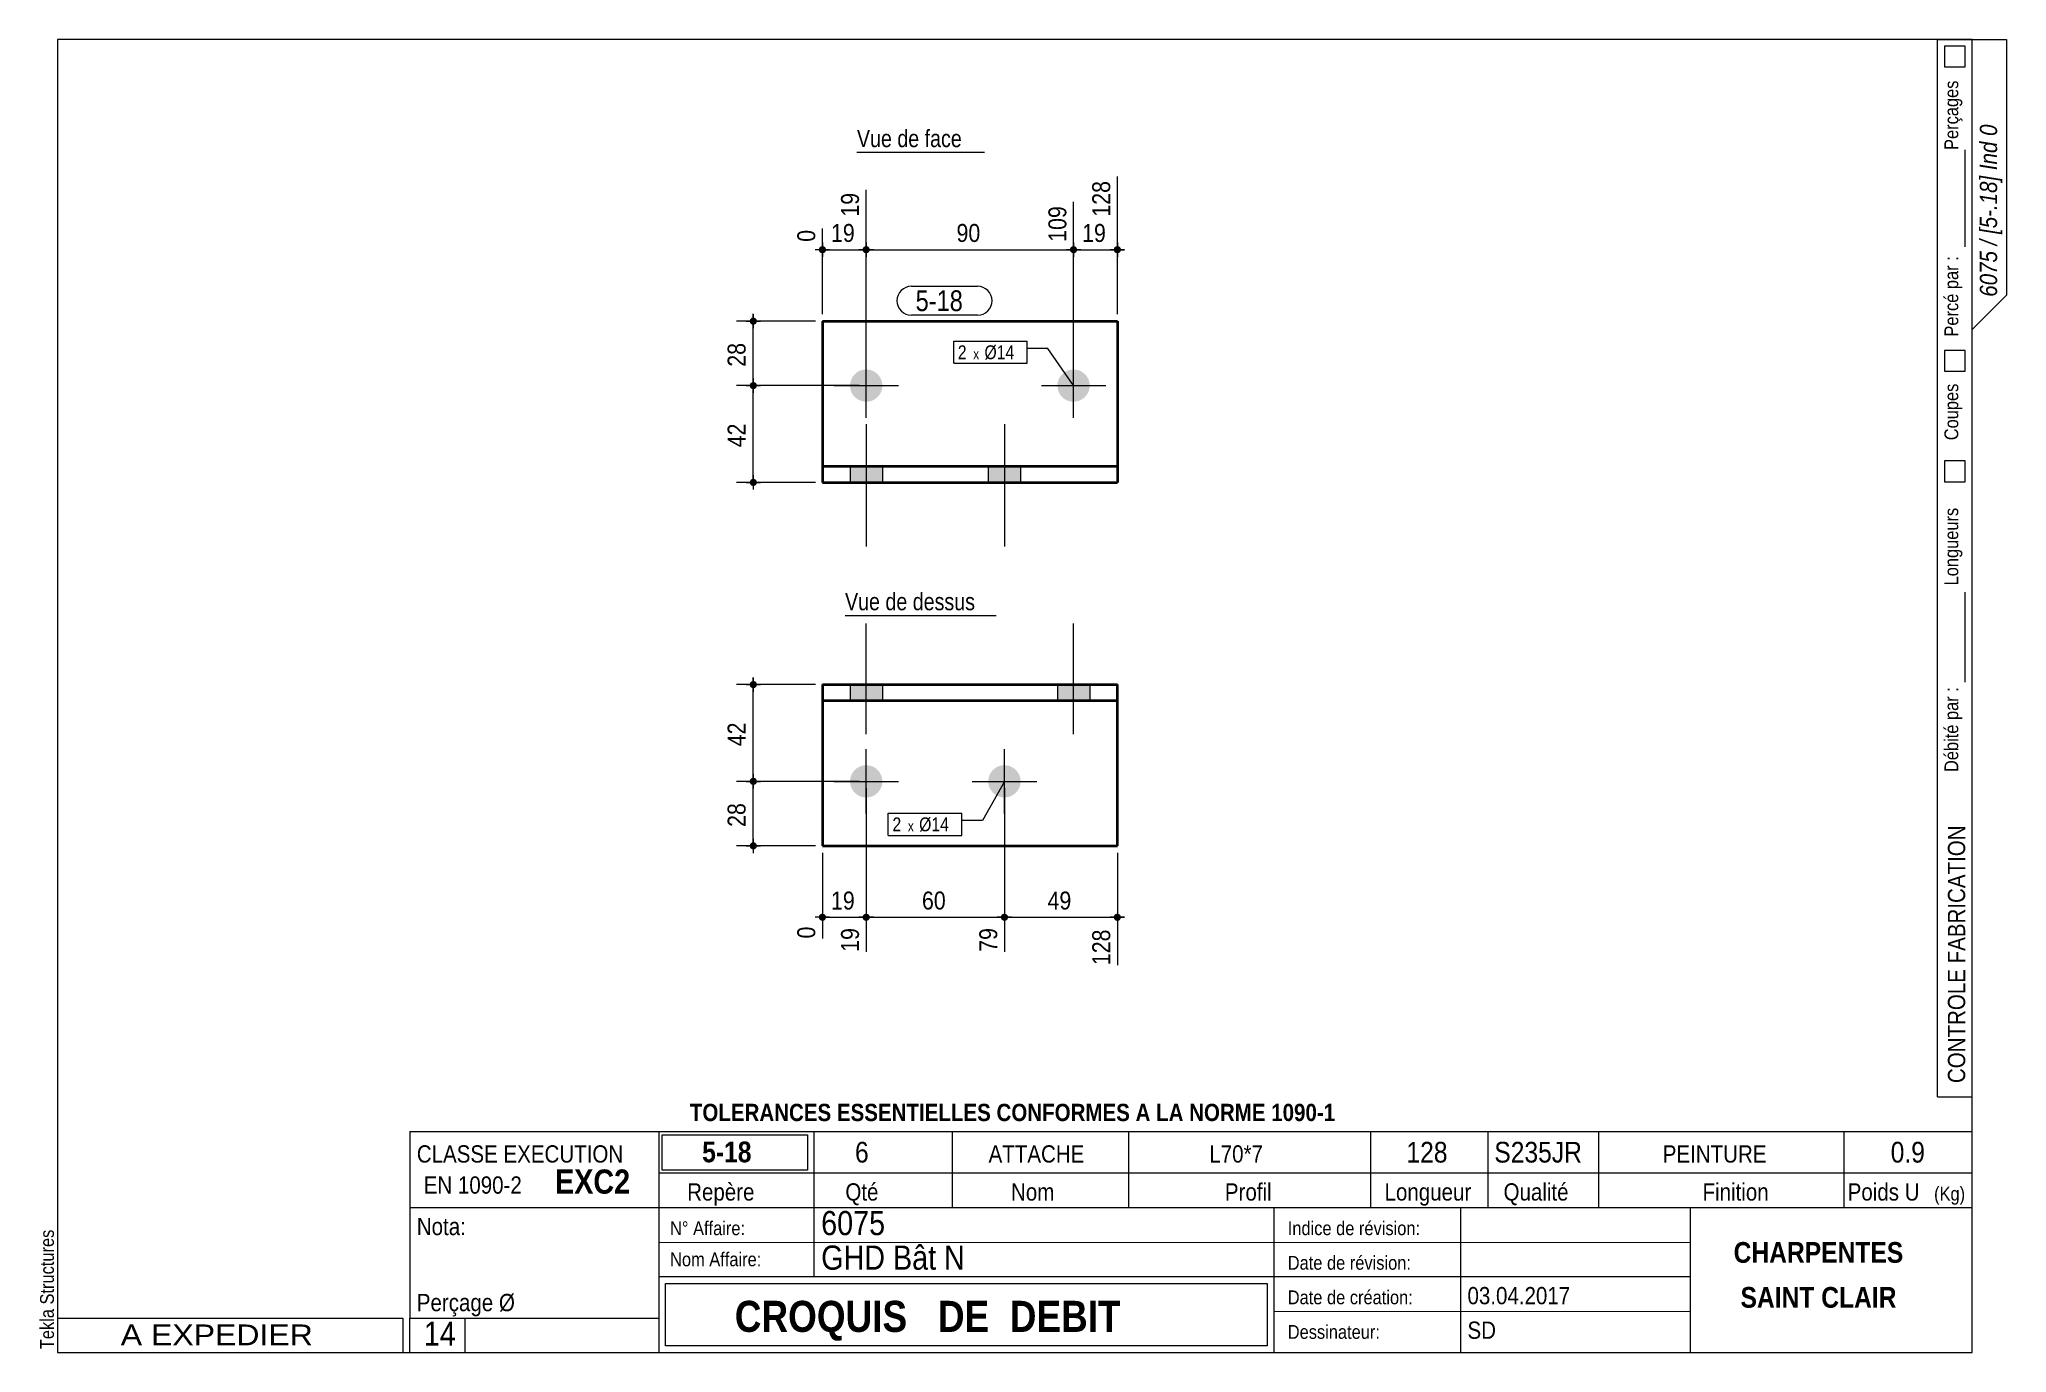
# Model space of a CAD drawing. Header units: millimetres. Extents: x 2 to 287, y 5 to 195.
import ezdxf

# ---------------------------------------------------------------- set-up
doc = ezdxf.new("R2010")
doc.units = ezdxf.units.MM
for name, color, linetype, lineweight in [('Autre type objet', 1, 'Continuous', 0), ('Boulon', 7, 'Continuous', 0), ('Cotation', 7, 'Continuous', 0), ('Désignation boulon', 3, 'Continuous', 0), ('Feuille dessin', 5, 'Continuous', 0), ('Piece', 2, 'Continuous', 0), ('Repère pièce', 3, 'Continuous', 0)]:
    doc.layers.add(name, color=color, linetype=linetype, lineweight=lineweight)
doc.styles.add('ARIAL', font='ARIAL.TTF')
doc.styles.add('ARIAL_BOLD', font='ARIALBD.TTF')
doc.styles.add('ARIAL_ITALIC', font='ARIALI.TTF')
doc.styles.add('ARIAL_NARROW', font='ARIAL.TTF')
doc.styles.add('COMIC_SANS_MS', font='COMIC.TTF')

# ---------------------------------------------------------------- blocks, each defined once
blk = doc.blocks.new('*A1')
at = {"layer": 'Boulon'}
for points in [[(121.96, 142.57), (121.9, 142.57), (121.84, 142.58), (121.78, 142.58), (121.73, 142.59), (121.67, 142.6), (121.61, 142.61), (121.56, 142.62), (121.5, 142.63), (121.45, 142.64), (121.39, 142.66), (121.34, 142.67), (121.28, 142.69), (121.23, 142.71), (121.17, 142.73), (121.12, 142.75), (121.07, 142.77), (121.02, 142.8), (120.96, 142.82), (120.91, 142.85), (120.86, 142.87), (120.81, 142.9), (120.76, 142.93), (120.72, 142.96), (120.67, 143), (120.62, 143.03), (120.58, 143.07), (120.53, 143.1), (120.49, 143.14), (120.45, 143.18), (120.4, 143.21), (120.36, 143.25), (120.32, 143.3), (120.28, 143.34), (120.25, 143.38), (120.21, 143.42), (120.17, 143.47), (120.14, 143.51), (120.11, 143.56), (120.07, 143.61), (120.04, 143.66), (120.01, 143.71), (119.98, 143.75), (119.96, 143.8), (119.93, 143.86), (119.9, 143.91), (119.88, 143.96), (119.86, 144.01), (119.84, 144.06), (119.82, 144.12), (119.8, 144.17), (119.78, 144.23), (119.76, 144.28), (119.75, 144.34), (119.74, 144.39), (119.72, 144.45), (119.71, 144.51), (119.71, 144.56), (119.7, 144.62), (119.69, 144.68), (119.69, 144.73), (119.68, 144.79), (119.68, 144.85), (119.68, 144.9), (119.68, 144.96), (119.68, 145.02), (119.69, 145.08), (119.69, 145.13), (119.7, 145.19), (119.71, 145.25), (119.71, 145.3), (119.72, 145.36), (119.74, 145.42), (119.75, 145.47), (119.76, 145.53), (119.78, 145.58), (119.8, 145.64), (119.82, 145.69), (119.84, 145.74), (119.86, 145.8), (119.88, 145.85), (119.9, 145.9), (119.93, 145.95), (119.96, 146), (119.98, 146.05), (120.01, 146.1), (120.04, 146.15), (120.07, 146.2), (120.11, 146.25), (120.14, 146.29), (120.17, 146.34), (120.21, 146.38), (120.25, 146.43), (120.28, 146.47), (120.32, 146.51), (120.36, 146.55), (120.4, 146.59), (120.45, 146.63), (120.49, 146.67), (120.53, 146.71), (120.58, 146.74), (120.62, 146.78), (120.67, 146.81), (120.72, 146.84), (120.76, 146.88), (120.81, 146.91), (120.86, 146.93), (120.91, 146.96), (120.96, 146.99), (121.02, 147.01), (121.07, 147.04), (121.12, 147.06), (121.17, 147.08), (121.23, 147.1), (121.28, 147.12), (121.34, 147.14), (121.39, 147.15), (121.45, 147.17), (121.5, 147.18), (121.56, 147.19), (121.61, 147.2), (121.67, 147.21), (121.73, 147.22), (121.78, 147.23), (121.84, 147.23), (121.9, 147.24), (121.96, 147.24), (122.01, 147.24), (122.07, 147.24), (122.13, 147.24), (122.18, 147.23), (122.24, 147.23), (122.3, 147.22), (122.36, 147.21), (122.41, 147.2), (122.47, 147.19), (122.52, 147.18), (122.58, 147.17), (122.64, 147.15), (122.69, 147.14), (122.75, 147.12), (122.8, 147.1), (122.85, 147.08), (122.91, 147.06), (122.96, 147.04), (123.01, 147.01), (123.06, 146.99), (123.11, 146.96), (123.16, 146.93), (123.21, 146.91), (123.26, 146.88), (123.31, 146.84), (123.36, 146.81), (123.4, 146.78), (123.45, 146.74), (123.49, 146.71), (123.54, 146.67), (123.58, 146.63), (123.62, 146.59), (123.66, 146.55), (123.7, 146.51), (123.74, 146.47), (123.78, 146.43), (123.82, 146.38), (123.85, 146.34), (123.89, 146.29), (123.92, 146.25), (123.95, 146.2), (123.98, 146.15), (124.01, 146.1), (124.04, 146.05), (124.07, 146), (124.1, 145.95), (124.12, 145.9), (124.15, 145.85), (124.17, 145.8), (124.19, 145.74), (124.21, 145.69), (124.23, 145.64), (124.25, 145.58), (124.26, 145.53), (124.28, 145.47), (124.29, 145.42), (124.3, 145.36), (124.31, 145.3), (124.32, 145.25), (124.33, 145.19), (124.34, 145.13), (124.34, 145.08), (124.34, 145.02), (124.35, 144.96), (124.35, 144.9), (124.35, 144.85), (124.34, 144.79), (124.34, 144.73), (124.34, 144.68), (124.33, 144.62), (124.32, 144.56), (124.31, 144.51), (124.3, 144.45), (124.29, 144.39), (124.28, 144.34), (124.26, 144.28), (124.25, 144.23), (124.23, 144.17), (124.21, 144.12), (124.19, 144.06), (124.17, 144.01), (124.15, 143.96), (124.12, 143.91), (124.1, 143.86), (124.07, 143.8), (124.04, 143.75), (124.01, 143.71), (123.98, 143.66), (123.95, 143.61), (123.92, 143.56), (123.89, 143.51), (123.85, 143.47), (123.82, 143.42), (123.78, 143.38), (123.74, 143.34), (123.7, 143.3), (123.66, 143.25), (123.62, 143.21), (123.58, 143.18), (123.54, 143.14), (123.49, 143.1), (123.45, 143.07), (123.4, 143.03), (123.36, 143), (123.31, 142.96), (123.26, 142.93), (123.21, 142.9), (123.16, 142.87), (123.11, 142.85), (123.06, 142.82), (123.01, 142.8), (122.96, 142.77), (122.91, 142.75), (122.85, 142.73), (122.8, 142.71), (122.75, 142.69), (122.69, 142.67), (122.64, 142.66), (122.58, 142.64), (122.52, 142.63), (122.47, 142.62), (122.41, 142.61), (122.36, 142.6), (122.3, 142.59), (122.24, 142.58), (122.18, 142.58), (122.13, 142.57), (122.07, 142.57), (122.01, 142.57)], [(151.96, 142.57), (151.9, 142.57), (151.84, 142.58), (151.78, 142.58), (151.73, 142.59), (151.67, 142.6), (151.61, 142.61), (151.56, 142.62), (151.5, 142.63), (151.45, 142.64), (151.39, 142.66), (151.34, 142.67), (151.28, 142.69), (151.23, 142.71), (151.17, 142.73), (151.12, 142.75), (151.07, 142.77), (151.02, 142.8), (150.96, 142.82), (150.91, 142.85), (150.86, 142.87), (150.81, 142.9), (150.76, 142.93), (150.72, 142.96), (150.67, 143), (150.62, 143.03), (150.58, 143.07), (150.53, 143.1), (150.49, 143.14), (150.45, 143.18), (150.4, 143.21), (150.36, 143.25), (150.32, 143.3), (150.28, 143.34), (150.25, 143.38), (150.21, 143.42), (150.17, 143.47), (150.14, 143.51), (150.11, 143.56), (150.07, 143.61), (150.04, 143.66), (150.01, 143.71), (149.98, 143.75), (149.96, 143.8), (149.93, 143.86), (149.9, 143.91), (149.88, 143.96), (149.86, 144.01), (149.84, 144.06), (149.82, 144.12), (149.8, 144.17), (149.78, 144.23), (149.76, 144.28), (149.75, 144.34), (149.74, 144.39), (149.72, 144.45), (149.71, 144.51), (149.71, 144.56), (149.7, 144.62), (149.69, 144.68), (149.69, 144.73), (149.68, 144.79), (149.68, 144.85), (149.68, 144.9), (149.68, 144.96), (149.68, 145.02), (149.69, 145.08), (149.69, 145.13), (149.7, 145.19), (149.71, 145.25), (149.71, 145.3), (149.72, 145.36), (149.74, 145.42), (149.75, 145.47), (149.76, 145.53), (149.78, 145.58), (149.8, 145.64), (149.82, 145.69), (149.84, 145.74), (149.86, 145.8), (149.88, 145.85), (149.9, 145.9), (149.93, 145.95), (149.96, 146), (149.98, 146.05), (150.01, 146.1), (150.04, 146.15), (150.07, 146.2), (150.11, 146.25), (150.14, 146.29), (150.17, 146.34), (150.21, 146.38), (150.25, 146.43), (150.28, 146.47), (150.32, 146.51), (150.36, 146.55), (150.4, 146.59), (150.45, 146.63), (150.49, 146.67), (150.53, 146.71), (150.58, 146.74), (150.62, 146.78), (150.67, 146.81), (150.72, 146.84), (150.76, 146.88), (150.81, 146.91), (150.86, 146.93), (150.91, 146.96), (150.96, 146.99), (151.02, 147.01), (151.07, 147.04), (151.12, 147.06), (151.17, 147.08), (151.23, 147.1), (151.28, 147.12), (151.34, 147.14), (151.39, 147.15), (151.45, 147.17), (151.5, 147.18), (151.56, 147.19), (151.61, 147.2), (151.67, 147.21), (151.73, 147.22), (151.78, 147.23), (151.84, 147.23), (151.9, 147.24), (151.96, 147.24), (152.01, 147.24), (152.07, 147.24), (152.13, 147.24), (152.18, 147.23), (152.24, 147.23), (152.3, 147.22), (152.36, 147.21), (152.41, 147.2), (152.47, 147.19), (152.52, 147.18), (152.58, 147.17), (152.64, 147.15), (152.69, 147.14), (152.75, 147.12), (152.8, 147.1), (152.85, 147.08), (152.91, 147.06), (152.96, 147.04), (153.01, 147.01), (153.06, 146.99), (153.11, 146.96), (153.16, 146.93), (153.21, 146.91), (153.26, 146.88), (153.31, 146.84), (153.36, 146.81), (153.4, 146.78), (153.45, 146.74), (153.49, 146.71), (153.54, 146.67), (153.58, 146.63), (153.62, 146.59), (153.66, 146.55), (153.7, 146.51), (153.74, 146.47), (153.78, 146.43), (153.82, 146.38), (153.85, 146.34), (153.89, 146.29), (153.92, 146.25), (153.95, 146.2), (153.98, 146.15), (154.01, 146.1), (154.04, 146.05), (154.07, 146), (154.1, 145.95), (154.12, 145.9), (154.15, 145.85), (154.17, 145.8), (154.19, 145.74), (154.21, 145.69), (154.23, 145.64), (154.25, 145.58), (154.26, 145.53), (154.28, 145.47), (154.29, 145.42), (154.3, 145.36), (154.31, 145.3), (154.32, 145.25), (154.33, 145.19), (154.34, 145.13), (154.34, 145.08), (154.34, 145.02), (154.35, 144.96), (154.35, 144.9), (154.35, 144.85), (154.34, 144.79), (154.34, 144.73), (154.34, 144.68), (154.33, 144.62), (154.32, 144.56), (154.31, 144.51), (154.3, 144.45), (154.29, 144.39), (154.28, 144.34), (154.26, 144.28), (154.25, 144.23), (154.23, 144.17), (154.21, 144.12), (154.19, 144.06), (154.17, 144.01), (154.15, 143.96), (154.12, 143.91), (154.1, 143.86), (154.07, 143.8), (154.04, 143.75), (154.01, 143.71), (153.98, 143.66), (153.95, 143.61), (153.92, 143.56), (153.89, 143.51), (153.85, 143.47), (153.82, 143.42), (153.78, 143.38), (153.74, 143.34), (153.7, 143.3), (153.66, 143.25), (153.62, 143.21), (153.58, 143.18), (153.54, 143.14), (153.49, 143.1), (153.45, 143.07), (153.4, 143.03), (153.36, 143), (153.31, 142.96), (153.26, 142.93), (153.21, 142.9), (153.16, 142.87), (153.11, 142.85), (153.06, 142.82), (153.01, 142.8), (152.96, 142.77), (152.91, 142.75), (152.85, 142.73), (152.8, 142.71), (152.75, 142.69), (152.69, 142.67), (152.64, 142.66), (152.58, 142.64), (152.52, 142.63), (152.47, 142.62), (152.41, 142.61), (152.36, 142.6), (152.3, 142.59), (152.24, 142.58), (152.18, 142.58), (152.13, 142.57), (152.07, 142.57), (152.01, 142.57)]]:
    blk.add_hatch(color=256, dxfattribs=at).paths.add_polyline_path(points, flags=17)
at = {"layer": 'Boulon', "linetype": 'Continuous', "lineweight": 0}
for p, q in [((122.01, 140.24), (122.01, 149.57)), ((152.01, 140.24), (152.01, 149.57)), ((117.35, 144.9), (126.68, 144.9)), ((147.35, 144.9), (156.68, 144.9))]:
    blk.add_line(p, q, dxfattribs=at)
blk = doc.blocks.new('*A2')
at = {"layer": 'Boulon'}
for points in [[(124.35, 133.24), (124.35, 130.9), (119.68, 130.9), (119.68, 133.24)], [(144.35, 133.24), (144.35, 130.9), (139.68, 130.9), (139.68, 133.24)]]:
    blk.add_hatch(color=256, dxfattribs=at).paths.add_polyline_path(points, flags=17)
at = {"layer": 'Boulon', "linetype": 'Continuous', "lineweight": 0}
for p, q in [((122.01, 139.32), (122.01, 121.65)), ((142.01, 139.32), (142.01, 121.65)), ((119.68, 133.24), (119.68, 130.9)), ((124.35, 133.24), (124.35, 130.9)), ((139.68, 133.24), (139.68, 130.9)), ((144.35, 133.24), (144.35, 130.9))]:
    blk.add_line(p, q, dxfattribs=at)
blk = doc.blocks.new('*A3')
at = {"layer": 'Piece', "color": 2, "linetype": 'Continuous', "lineweight": 40}
for p, q in [((115.68, 154.236667), (158.346667, 154.236667)), ((115.68, 154.236667), (115.68, 133.236667)), ((158.346667, 154.236667), (158.346667, 133.236667)), ((115.68, 133.236667), (115.68, 130.903333)), ((115.68, 133.236667), (158.346667, 133.236667)), ((158.346667, 133.236667), (158.346667, 130.903333)), ((115.68, 130.903333), (158.346667, 130.903333))]:
    blk.add_line(p, q, dxfattribs=at)
blk = doc.blocks.new('*A4')
at = {"layer": 'Boulon'}
for points in [[(124.35, 101.65), (124.35, 99.32), (119.68, 99.32), (119.68, 101.65)], [(154.35, 101.65), (154.35, 99.32), (149.68, 99.32), (149.68, 101.65)]]:
    blk.add_hatch(color=256, dxfattribs=at).paths.add_polyline_path(points, flags=17)
at = {"layer": 'Boulon', "linetype": 'Continuous', "lineweight": 0}
for p, q in [((122.01, 94.49), (122.01, 110.49)), ((152.01, 94.49), (152.01, 110.49)), ((119.68, 101.65), (119.68, 99.32)), ((124.35, 101.65), (124.35, 99.32)), ((149.68, 101.65), (149.68, 99.32)), ((154.35, 101.65), (154.35, 99.32))]:
    blk.add_line(p, q, dxfattribs=at)
blk = doc.blocks.new('*A5')
at = {"layer": 'Boulon'}
for points in [[(121.96, 85.32), (121.9, 85.32), (121.84, 85.33), (121.78, 85.33), (121.73, 85.34), (121.67, 85.35), (121.61, 85.36), (121.56, 85.37), (121.5, 85.38), (121.45, 85.39), (121.39, 85.41), (121.34, 85.42), (121.28, 85.44), (121.23, 85.46), (121.17, 85.48), (121.12, 85.5), (121.07, 85.52), (121.02, 85.54), (120.96, 85.57), (120.91, 85.6), (120.86, 85.62), (120.81, 85.65), (120.76, 85.68), (120.72, 85.71), (120.67, 85.75), (120.62, 85.78), (120.58, 85.81), (120.53, 85.85), (120.49, 85.89), (120.45, 85.93), (120.4, 85.96), (120.36, 86), (120.32, 86.05), (120.28, 86.09), (120.25, 86.13), (120.21, 86.17), (120.17, 86.22), (120.14, 86.26), (120.11, 86.31), (120.07, 86.36), (120.04, 86.41), (120.01, 86.45), (119.98, 86.5), (119.96, 86.55), (119.93, 86.61), (119.9, 86.66), (119.88, 86.71), (119.86, 86.76), (119.84, 86.81), (119.82, 86.87), (119.8, 86.92), (119.78, 86.98), (119.76, 87.03), (119.75, 87.09), (119.74, 87.14), (119.72, 87.2), (119.71, 87.26), (119.71, 87.31), (119.7, 87.37), (119.69, 87.43), (119.69, 87.48), (119.68, 87.54), (119.68, 87.6), (119.68, 87.65), (119.68, 87.71), (119.68, 87.77), (119.69, 87.83), (119.69, 87.88), (119.7, 87.94), (119.71, 88), (119.71, 88.05), (119.72, 88.11), (119.74, 88.17), (119.75, 88.22), (119.76, 88.28), (119.78, 88.33), (119.8, 88.39), (119.82, 88.44), (119.84, 88.49), (119.86, 88.55), (119.88, 88.6), (119.9, 88.65), (119.93, 88.7), (119.96, 88.75), (119.98, 88.8), (120.01, 88.85), (120.04, 88.9), (120.07, 88.95), (120.11, 89), (120.14, 89.04), (120.17, 89.09), (120.21, 89.13), (120.25, 89.18), (120.28, 89.22), (120.32, 89.26), (120.36, 89.3), (120.4, 89.34), (120.45, 89.38), (120.49, 89.42), (120.53, 89.46), (120.58, 89.49), (120.62, 89.53), (120.67, 89.56), (120.72, 89.59), (120.76, 89.63), (120.81, 89.66), (120.86, 89.68), (120.91, 89.71), (120.96, 89.74), (121.02, 89.76), (121.07, 89.79), (121.12, 89.81), (121.17, 89.83), (121.23, 89.85), (121.28, 89.87), (121.34, 89.89), (121.39, 89.9), (121.45, 89.92), (121.5, 89.93), (121.56, 89.94), (121.61, 89.95), (121.67, 89.96), (121.73, 89.97), (121.78, 89.98), (121.84, 89.98), (121.9, 89.98), (121.96, 89.99), (122.01, 89.99), (122.07, 89.99), (122.13, 89.98), (122.18, 89.98), (122.24, 89.98), (122.3, 89.97), (122.36, 89.96), (122.41, 89.95), (122.47, 89.94), (122.52, 89.93), (122.58, 89.92), (122.64, 89.9), (122.69, 89.89), (122.75, 89.87), (122.8, 89.85), (122.85, 89.83), (122.91, 89.81), (122.96, 89.79), (123.01, 89.76), (123.06, 89.74), (123.11, 89.71), (123.16, 89.68), (123.21, 89.66), (123.26, 89.63), (123.31, 89.59), (123.36, 89.56), (123.4, 89.53), (123.45, 89.49), (123.49, 89.46), (123.54, 89.42), (123.58, 89.38), (123.62, 89.34), (123.66, 89.3), (123.7, 89.26), (123.74, 89.22), (123.78, 89.18), (123.82, 89.13), (123.85, 89.09), (123.89, 89.04), (123.92, 89), (123.95, 88.95), (123.98, 88.9), (124.01, 88.85), (124.04, 88.8), (124.07, 88.75), (124.1, 88.7), (124.12, 88.65), (124.15, 88.6), (124.17, 88.55), (124.19, 88.49), (124.21, 88.44), (124.23, 88.39), (124.25, 88.33), (124.26, 88.28), (124.28, 88.22), (124.29, 88.17), (124.3, 88.11), (124.31, 88.05), (124.32, 88), (124.33, 87.94), (124.34, 87.88), (124.34, 87.83), (124.34, 87.77), (124.35, 87.71), (124.35, 87.65), (124.35, 87.6), (124.34, 87.54), (124.34, 87.48), (124.34, 87.43), (124.33, 87.37), (124.32, 87.31), (124.31, 87.26), (124.3, 87.2), (124.29, 87.14), (124.28, 87.09), (124.26, 87.03), (124.25, 86.98), (124.23, 86.92), (124.21, 86.87), (124.19, 86.81), (124.17, 86.76), (124.15, 86.71), (124.12, 86.66), (124.1, 86.61), (124.07, 86.55), (124.04, 86.5), (124.01, 86.45), (123.98, 86.41), (123.95, 86.36), (123.92, 86.31), (123.89, 86.26), (123.85, 86.22), (123.82, 86.17), (123.78, 86.13), (123.74, 86.09), (123.7, 86.05), (123.66, 86), (123.62, 85.96), (123.58, 85.93), (123.54, 85.89), (123.49, 85.85), (123.45, 85.81), (123.4, 85.78), (123.36, 85.75), (123.31, 85.71), (123.26, 85.68), (123.21, 85.65), (123.16, 85.62), (123.11, 85.6), (123.06, 85.57), (123.01, 85.54), (122.96, 85.52), (122.91, 85.5), (122.85, 85.48), (122.8, 85.46), (122.75, 85.44), (122.69, 85.42), (122.64, 85.41), (122.58, 85.39), (122.52, 85.38), (122.47, 85.37), (122.41, 85.36), (122.36, 85.35), (122.3, 85.34), (122.24, 85.33), (122.18, 85.33), (122.13, 85.32), (122.07, 85.32), (122.01, 85.32)], [(141.96, 85.32), (141.9, 85.32), (141.84, 85.33), (141.78, 85.33), (141.73, 85.34), (141.67, 85.35), (141.61, 85.36), (141.56, 85.37), (141.5, 85.38), (141.45, 85.39), (141.39, 85.41), (141.34, 85.42), (141.28, 85.44), (141.23, 85.46), (141.17, 85.48), (141.12, 85.5), (141.07, 85.52), (141.02, 85.54), (140.96, 85.57), (140.91, 85.6), (140.86, 85.62), (140.81, 85.65), (140.76, 85.68), (140.72, 85.71), (140.67, 85.75), (140.62, 85.78), (140.58, 85.81), (140.53, 85.85), (140.49, 85.89), (140.45, 85.93), (140.4, 85.96), (140.36, 86), (140.32, 86.05), (140.28, 86.09), (140.25, 86.13), (140.21, 86.17), (140.17, 86.22), (140.14, 86.26), (140.11, 86.31), (140.07, 86.36), (140.04, 86.41), (140.01, 86.45), (139.98, 86.5), (139.96, 86.55), (139.93, 86.61), (139.9, 86.66), (139.88, 86.71), (139.86, 86.76), (139.84, 86.81), (139.82, 86.87), (139.8, 86.92), (139.78, 86.98), (139.76, 87.03), (139.75, 87.09), (139.74, 87.14), (139.72, 87.2), (139.71, 87.26), (139.71, 87.31), (139.7, 87.37), (139.69, 87.43), (139.69, 87.48), (139.68, 87.54), (139.68, 87.6), (139.68, 87.65), (139.68, 87.71), (139.68, 87.77), (139.69, 87.83), (139.69, 87.88), (139.7, 87.94), (139.71, 88), (139.71, 88.05), (139.72, 88.11), (139.74, 88.17), (139.75, 88.22), (139.76, 88.28), (139.78, 88.33), (139.8, 88.39), (139.82, 88.44), (139.84, 88.49), (139.86, 88.55), (139.88, 88.6), (139.9, 88.65), (139.93, 88.7), (139.96, 88.75), (139.98, 88.8), (140.01, 88.85), (140.04, 88.9), (140.07, 88.95), (140.11, 89), (140.14, 89.04), (140.17, 89.09), (140.21, 89.13), (140.25, 89.18), (140.28, 89.22), (140.32, 89.26), (140.36, 89.3), (140.4, 89.34), (140.45, 89.38), (140.49, 89.42), (140.53, 89.46), (140.58, 89.49), (140.62, 89.53), (140.67, 89.56), (140.72, 89.59), (140.76, 89.63), (140.81, 89.66), (140.86, 89.68), (140.91, 89.71), (140.96, 89.74), (141.02, 89.76), (141.07, 89.79), (141.12, 89.81), (141.17, 89.83), (141.23, 89.85), (141.28, 89.87), (141.34, 89.89), (141.39, 89.9), (141.45, 89.92), (141.5, 89.93), (141.56, 89.94), (141.61, 89.95), (141.67, 89.96), (141.73, 89.97), (141.78, 89.98), (141.84, 89.98), (141.9, 89.98), (141.96, 89.99), (142.01, 89.99), (142.07, 89.99), (142.13, 89.98), (142.18, 89.98), (142.24, 89.98), (142.3, 89.97), (142.36, 89.96), (142.41, 89.95), (142.47, 89.94), (142.52, 89.93), (142.58, 89.92), (142.64, 89.9), (142.69, 89.89), (142.75, 89.87), (142.8, 89.85), (142.85, 89.83), (142.91, 89.81), (142.96, 89.79), (143.01, 89.76), (143.06, 89.74), (143.11, 89.71), (143.16, 89.68), (143.21, 89.66), (143.26, 89.63), (143.31, 89.59), (143.36, 89.56), (143.4, 89.53), (143.45, 89.49), (143.49, 89.46), (143.54, 89.42), (143.58, 89.38), (143.62, 89.34), (143.66, 89.3), (143.7, 89.26), (143.74, 89.22), (143.78, 89.18), (143.82, 89.13), (143.85, 89.09), (143.89, 89.04), (143.92, 89), (143.95, 88.95), (143.98, 88.9), (144.01, 88.85), (144.04, 88.8), (144.07, 88.75), (144.1, 88.7), (144.12, 88.65), (144.15, 88.6), (144.17, 88.55), (144.19, 88.49), (144.21, 88.44), (144.23, 88.39), (144.25, 88.33), (144.26, 88.28), (144.28, 88.22), (144.29, 88.17), (144.3, 88.11), (144.31, 88.05), (144.32, 88), (144.33, 87.94), (144.34, 87.88), (144.34, 87.83), (144.34, 87.77), (144.35, 87.71), (144.35, 87.65), (144.35, 87.6), (144.34, 87.54), (144.34, 87.48), (144.34, 87.43), (144.33, 87.37), (144.32, 87.31), (144.31, 87.26), (144.3, 87.2), (144.29, 87.14), (144.28, 87.09), (144.26, 87.03), (144.25, 86.98), (144.23, 86.92), (144.21, 86.87), (144.19, 86.81), (144.17, 86.76), (144.15, 86.71), (144.12, 86.66), (144.1, 86.61), (144.07, 86.55), (144.04, 86.5), (144.01, 86.45), (143.98, 86.41), (143.95, 86.36), (143.92, 86.31), (143.89, 86.26), (143.85, 86.22), (143.82, 86.17), (143.78, 86.13), (143.74, 86.09), (143.7, 86.05), (143.66, 86), (143.62, 85.96), (143.58, 85.93), (143.54, 85.89), (143.49, 85.85), (143.45, 85.81), (143.4, 85.78), (143.36, 85.75), (143.31, 85.71), (143.26, 85.68), (143.21, 85.65), (143.16, 85.62), (143.11, 85.6), (143.06, 85.57), (143.01, 85.54), (142.96, 85.52), (142.91, 85.5), (142.85, 85.48), (142.8, 85.46), (142.75, 85.44), (142.69, 85.42), (142.64, 85.41), (142.58, 85.39), (142.52, 85.38), (142.47, 85.37), (142.41, 85.36), (142.36, 85.35), (142.3, 85.34), (142.24, 85.33), (142.18, 85.33), (142.13, 85.32), (142.07, 85.32), (142.01, 85.32)]]:
    blk.add_hatch(color=256, dxfattribs=at).paths.add_polyline_path(points, flags=17)
at = {"layer": 'Boulon', "linetype": 'Continuous', "lineweight": 0}
for p, q in [((122.01, 82.99), (122.01, 92.32)), ((142.01, 82.99), (142.01, 92.32)), ((117.35, 87.65), (126.68, 87.65)), ((137.35, 87.65), (146.68, 87.65))]:
    blk.add_line(p, q, dxfattribs=at)
blk = doc.blocks.new('*A6')
at = {"layer": 'Piece', "color": 2, "linetype": 'Continuous', "lineweight": 40}
for p, q in [((115.68, 101.653333), (115.68, 78.32)), ((115.68, 101.653333), (158.346667, 101.653333)), ((158.346667, 78.32), (158.346667, 101.653333)), ((158.346667, 99.32), (115.68, 99.32)), ((115.68, 78.32), (158.346667, 78.32))]:
    blk.add_line(p, q, dxfattribs=at)
blk = doc.blocks.new('*A7')
at = {"layer": 'Feuille dessin', "linetype": 'Continuous', "lineweight": 0}
for p, q in [((282, 195), (5, 195)), ((5, 195), (5, 5)), ((282, 5), (282, 195)), ((5, 5), (282, 5))]:
    blk.add_line(p, q, dxfattribs=at)
at = {"layer": 'Feuille dessin', "style": 'ARIAL', "width": 0.85}
blk.add_text('Tekla Structures', height=2, rotation=90, dxfattribs=at).set_placement((4.5, 5.5))
blk = doc.blocks.new('*A8')
at = {"layer": 'Autre type objet', "linetype": 'Continuous', "lineweight": 0}
for p, q in [((277, 42), (277, 195)), ((277, 195), (287, 195)), ((278, 194), (278, 191)), ((281, 194), (278, 194)), ((281, 191), (281, 194)), ((282, 42), (282, 195)), ((287, 195), (287, 158)), ((278, 191), (281, 191)), ((281, 165), (281, 179)), ((287, 158), (282, 153)), ((278, 150), (278, 147)), ((281, 150), (278, 150)), ((281, 147), (281, 150)), ((278, 147), (281, 147)), ((278, 134), (278, 131)), ((281, 134), (278, 134)), ((281, 131), (281, 134)), ((278, 131), (281, 131)), ((281, 102), (281, 115)), ((277, 42), (282, 42))]:
    blk.add_line(p, q, dxfattribs=at)
at = {"layer": 'Autre type objet', "width": 0.85}
for s, height, style, p in [('Perçages', 2, 'ARIAL', (280, 179)), ('6075 / [5-.18] Ind 0', 2.5, 'ARIAL_ITALIC', (285.619109, 157.760245)), ('Percé par :', 2, 'ARIAL', (280, 152)), ('Coupes', 2, 'ARIAL', (280, 137)), ('Longueurs', 2, 'ARIAL', (280, 116)), ('Débité par :', 2, 'ARIAL', (280, 89)), ('CONTROLE FABRICATION', 2.5, 'ARIAL', (281, 44))]:
    blk.add_text(s, height=height, rotation=90, dxfattribs=dict(at, style=style)).set_placement(p)
blk = doc.blocks.new('*A9')
at = {"layer": 'Autre type objet', "linetype": 'Continuous', "lineweight": 0}
for p, q in [((56, 37), (92, 37)), ((56, 37), (56, 10)), ((92, 37), (92, 10)), ((56, 26), (92, 26)), ((56, 10), (92, 10)), ((56, 5), (56, 10)), ((64, 5), (64, 10)), ((56, 5), (64, 5))]:
    blk.add_line(p, q, dxfattribs=at)
at = {"layer": 'Autre type objet', "width": 0.85}
for s, height, style, p in [('CLASSE EXECUTION', 2.5, 'ARIAL', (57, 32.5)), ('EXC2', 3.5, 'ARIAL_BOLD', (77, 28)), ('EN 1090-2', 2.5, 'ARIAL', (58, 28)), ('Nota:', 2.5, 'ARIAL', (57, 22)), ('Perçage Ø', 2.5, 'ARIAL', (57, 11)), ('14', 3.5, 'ARIAL_NARROW', (58.014234, 6))]:
    blk.add_text(s, height=height, dxfattribs=dict(at, style=style)).set_placement(p)
blk = doc.blocks.new('*A10')
at = {"layer": 'Autre type objet', "linetype": 'Continuous', "lineweight": 0}
for p, q in [((92, 37), (282, 37)), ((92, 37), (92, 31)), ((114.5, 31), (114.5, 37)), ((134.5, 31), (134.5, 37)), ((160, 31), (160, 37)), ((195, 31), (195, 37)), ((212, 31), (212, 37)), ((228, 31), (228, 37)), ((263.5, 31), (263.5, 37)), ((282, 31), (282, 37)), ((92.51953, 36.5), (113.5, 36.5)), ((92.51953, 31.394341), (92.51953, 36.5)), ((113.5, 36.5), (113.5, 31.394341)), ((113.5, 31.394341), (92.51953, 31.394341)), ((92, 31), (282, 31)), ((92, 31), (92, 5)), ((114.5, 16), (114.5, 31)), ((134.5, 26), (134.5, 31)), ((160, 26), (160, 31)), ((195, 26), (195, 31)), ((212, 26), (212, 31)), ((228, 26), (228, 31)), ((263.5, 26), (263.5, 31)), ((282, 5), (282, 31)), ((92, 26), (282, 26)), ((181, 26), (181, 5)), ((208, 26), (208, 5)), ((241.262466, 5), (241.262466, 26)), ((92, 21), (241.327069, 20.935451)), ((92, 16), (181, 16)), ((93, 15), (180, 15)), ((93, 6), (93, 15)), ((180, 15), (180, 6)), ((181, 16), (241.297815, 16.021151)), ((181, 11), (241.217807, 10.969512)), ((180, 6), (93, 6)), ((92, 5), (282, 5))]:
    blk.add_line(p, q, dxfattribs=at)
at = {"layer": 'Autre type objet', "width": 0.85}
for s, height, style, p in [('TOLERANCES ESSENTIELLES CONFORMES A LA NORME 1090-1', 2.5, 'ARIAL_BOLD', (96.5, 38.5)), ('5-18', 3, 'ARIAL_BOLD', (98.285724, 32.540141)), ('6', 3, 'ARIAL', (120.389893, 32.5)), ('ATTACHE', 2.5, 'ARIAL', (139.718018, 32.5)), ('L70*7', 2.5, 'ARIAL', (171.650024, 32.5)), ('128', 3, 'ARIAL', (200.165771, 32.5)), ('S235JR', 3, 'ARIAL', (212.880127, 32.5)), ('PEINTURE', 2.5, 'ARIAL', (237.24646, 32.5)), ('0.9', 3, 'ARIAL', (270.222412, 32.5)), ('Repère', 2.5, 'ARIAL', (96.112978, 27)), ('Qté', 2.5, 'ARIAL', (119, 27)), ('Nom', 2.5, 'ARIAL', (142.961426, 27)), ('Profil', 2.5, 'ARIAL', (173.903564, 27)), ('Longueur', 2.5, 'ARIAL', (197, 27)), ('Qualité', 2.5, 'ARIAL', (214.218018, 27)), ('Finition', 2.5, 'ARIAL', (243, 27)), ('Poids U', 2.5, 'ARIAL', (264, 27)), ('(Kg)', 2, 'ARIAL', (276.5, 27)), ('N° Affaire:', 2, 'ARIAL', (93.640566, 22)), ('6075', 3.5, 'ARIAL', (115.5, 22)), ('Indice de révision:', 2, 'ARIAL', (183, 22)), ('GHD Bât N', 3.5, 'ARIAL', (115.5, 17)), ('CHARPENTES', 3, 'ARIAL_BOLD', (247.5, 18)), ('Nom Affaire:', 2, 'ARIAL', (93.640566, 17.5)), ('Date de révision:', 2, 'ARIAL', (183, 17)), ('03.04.2017', 2.5, 'ARIAL', (209, 12)), ('SAINT CLAIR', 3, 'ARIAL_BOLD', (248.5, 11.5)), ('CROQUIS   DE  DEBIT', 4.5, 'ARIAL_BOLD', (103, 8)), ('Date de création:', 2, 'ARIAL', (183, 12)), ('Dessinateur:', 2, 'ARIAL', (183, 7)), ('SD', 2.5, 'ARIAL', (209, 7))]:
    blk.add_text(s, height=height, dxfattribs=dict(at, style=style)).set_placement(p)
blk = doc.blocks.new('*A11')
at = {"layer": 'Autre type objet', "linetype": 'Continuous', "lineweight": 0}
for p, q in [((5, 10), (55, 10)), ((5, 10), (5, 5)), ((55, 10), (55, 5)), ((5, 5), (55, 5))]:
    blk.add_line(p, q, dxfattribs=at)
at = {"layer": 'Autre type objet', "style": 'ARIAL', "width": 1.105}
blk.add_text('A EXPEDIER', height=3, dxfattribs=at).set_placement((14.169647, 6.073465))
blk = doc.blocks.new('*A12')
at = {"layer": 'Cotation'}
for points in [[(105.65, 144.39), (105.63, 144.39), (105.6, 144.39), (105.58, 144.39), (105.55, 144.4), (105.53, 144.41), (105.5, 144.41), (105.48, 144.42), (105.46, 144.43), (105.43, 144.45), (105.41, 144.46), (105.39, 144.47), (105.37, 144.49), (105.35, 144.5), (105.33, 144.52), (105.31, 144.54), (105.29, 144.56), (105.28, 144.57), (105.26, 144.59), (105.25, 144.62), (105.23, 144.64), (105.22, 144.66), (105.21, 144.68), (105.2, 144.71), (105.19, 144.73), (105.18, 144.75), (105.18, 144.78), (105.17, 144.8), (105.17, 144.83), (105.16, 144.85), (105.16, 144.88), (105.16, 144.9), (105.16, 144.93), (105.16, 144.96), (105.17, 144.98), (105.17, 145.01), (105.18, 145.03), (105.18, 145.06), (105.19, 145.08), (105.2, 145.1), (105.21, 145.13), (105.22, 145.15), (105.23, 145.17), (105.25, 145.19), (105.26, 145.21), (105.28, 145.23), (105.29, 145.25), (105.31, 145.27), (105.33, 145.29), (105.35, 145.31), (105.37, 145.32), (105.39, 145.34), (105.41, 145.35), (105.43, 145.36), (105.46, 145.37), (105.48, 145.39), (105.5, 145.39), (105.53, 145.4), (105.55, 145.41), (105.58, 145.41), (105.6, 145.42), (105.63, 145.42), (105.65, 145.42), (105.68, 145.42), (105.71, 145.42), (105.73, 145.42), (105.76, 145.42), (105.78, 145.41), (105.81, 145.41), (105.83, 145.4), (105.86, 145.39), (105.88, 145.39), (105.9, 145.37), (105.93, 145.36), (105.95, 145.35), (105.97, 145.34), (105.99, 145.32), (106.01, 145.31), (106.03, 145.29), (106.05, 145.27), (106.07, 145.25), (106.08, 145.23), (106.1, 145.21), (106.11, 145.19), (106.13, 145.17), (106.14, 145.15), (106.15, 145.13), (106.16, 145.1), (106.17, 145.08), (106.18, 145.06), (106.18, 145.03), (106.19, 145.01), (106.19, 144.98), (106.2, 144.96), (106.2, 144.93), (106.2, 144.9), (106.2, 144.88), (106.2, 144.85), (106.19, 144.83), (106.19, 144.8), (106.18, 144.78), (106.18, 144.75), (106.17, 144.73), (106.16, 144.71), (106.15, 144.68), (106.14, 144.66), (106.13, 144.64), (106.11, 144.62), (106.1, 144.59), (106.08, 144.57), (106.07, 144.56), (106.05, 144.54), (106.03, 144.52), (106.01, 144.5), (105.99, 144.49), (105.97, 144.47), (105.95, 144.46), (105.93, 144.45), (105.9, 144.43), (105.88, 144.42), (105.86, 144.41), (105.83, 144.41), (105.81, 144.4), (105.78, 144.39), (105.76, 144.39), (105.73, 144.39), (105.71, 144.39), (105.68, 144.38)], [(105.65, 130.38), (105.63, 130.39), (105.6, 130.39), (105.58, 130.39), (105.55, 130.4), (105.53, 130.41), (105.5, 130.41), (105.48, 130.42), (105.46, 130.43), (105.43, 130.44), (105.41, 130.46), (105.39, 130.47), (105.37, 130.49), (105.35, 130.5), (105.33, 130.52), (105.31, 130.54), (105.29, 130.55), (105.28, 130.57), (105.26, 130.59), (105.25, 130.61), (105.23, 130.64), (105.22, 130.66), (105.21, 130.68), (105.2, 130.7), (105.19, 130.73), (105.18, 130.75), (105.18, 130.78), (105.17, 130.8), (105.17, 130.83), (105.16, 130.85), (105.16, 130.88), (105.16, 130.9), (105.16, 130.93), (105.16, 130.95), (105.17, 130.98), (105.17, 131), (105.18, 131.03), (105.18, 131.05), (105.19, 131.08), (105.2, 131.1), (105.21, 131.13), (105.22, 131.15), (105.23, 131.17), (105.25, 131.19), (105.26, 131.21), (105.28, 131.23), (105.29, 131.25), (105.31, 131.27), (105.33, 131.29), (105.35, 131.31), (105.37, 131.32), (105.39, 131.34), (105.41, 131.35), (105.43, 131.36), (105.46, 131.37), (105.48, 131.38), (105.5, 131.39), (105.53, 131.4), (105.55, 131.41), (105.58, 131.41), (105.6, 131.42), (105.63, 131.42), (105.65, 131.42), (105.68, 131.42), (105.71, 131.42), (105.73, 131.42), (105.76, 131.42), (105.78, 131.41), (105.81, 131.41), (105.83, 131.4), (105.86, 131.39), (105.88, 131.38), (105.9, 131.37), (105.93, 131.36), (105.95, 131.35), (105.97, 131.34), (105.99, 131.32), (106.01, 131.31), (106.03, 131.29), (106.05, 131.27), (106.07, 131.25), (106.08, 131.23), (106.1, 131.21), (106.11, 131.19), (106.13, 131.17), (106.14, 131.15), (106.15, 131.13), (106.16, 131.1), (106.17, 131.08), (106.18, 131.05), (106.18, 131.03), (106.19, 131), (106.19, 130.98), (106.2, 130.95), (106.2, 130.93), (106.2, 130.9), (106.2, 130.88), (106.2, 130.85), (106.19, 130.83), (106.19, 130.8), (106.18, 130.78), (106.18, 130.75), (106.17, 130.73), (106.16, 130.7), (106.15, 130.68), (106.14, 130.66), (106.13, 130.64), (106.11, 130.61), (106.1, 130.59), (106.08, 130.57), (106.07, 130.55), (106.05, 130.54), (106.03, 130.52), (106.01, 130.5), (105.99, 130.49), (105.97, 130.47), (105.95, 130.46), (105.93, 130.44), (105.9, 130.43), (105.88, 130.42), (105.86, 130.41), (105.83, 130.41), (105.81, 130.4), (105.78, 130.39), (105.76, 130.39), (105.73, 130.39), (105.71, 130.38), (105.68, 130.38)]]:
    blk.add_hatch(color=256, dxfattribs=at).paths.add_polyline_path(points, flags=17)
at = {"layer": 'Cotation', "linetype": 'Continuous', "lineweight": 0}
for p, q in [((105.68, 145.94), (105.68, 143.86)), ((105.68, 144.9), (105.68, 145.94)), ((121.01, 144.9), (103.26, 144.9)), ((104.64, 144.9), (106.72, 144.9)), ((105.68, 130.9), (105.68, 144.9)), ((105.68, 131.94), (105.68, 129.86)), ((114.68, 130.9), (103.26, 130.9)), ((104.64, 130.9), (106.72, 130.9)), ((105.68, 130.9), (105.68, 129.86))]:
    blk.add_line(p, q, dxfattribs=at)
at = {"layer": 'Cotation'}
for p in [(105.68, 144.9), (105.68, 130.9)]:
    blk.add_point(p, dxfattribs=at)
at = {"layer": 'Cotation', "style": 'ARIAL', "width": 0.85}
blk.add_text('42', height=2.6, rotation=90.0002, dxfattribs=at).set_placement((104.56, 135.98))
blk = doc.blocks.new('*A13')
at = {"layer": 'Cotation'}
for points in [[(105.65, 153.72), (105.63, 153.72), (105.6, 153.72), (105.58, 153.73), (105.55, 153.73), (105.53, 153.74), (105.5, 153.75), (105.48, 153.76), (105.46, 153.77), (105.43, 153.78), (105.41, 153.79), (105.39, 153.8), (105.37, 153.82), (105.35, 153.83), (105.33, 153.85), (105.31, 153.87), (105.29, 153.89), (105.28, 153.91), (105.26, 153.93), (105.25, 153.95), (105.23, 153.97), (105.22, 153.99), (105.21, 154.01), (105.2, 154.04), (105.19, 154.06), (105.18, 154.09), (105.18, 154.11), (105.17, 154.14), (105.17, 154.16), (105.16, 154.19), (105.16, 154.21), (105.16, 154.24), (105.16, 154.26), (105.16, 154.29), (105.17, 154.31), (105.17, 154.34), (105.18, 154.36), (105.18, 154.39), (105.19, 154.41), (105.2, 154.44), (105.21, 154.46), (105.22, 154.48), (105.23, 154.5), (105.25, 154.53), (105.26, 154.55), (105.28, 154.57), (105.29, 154.59), (105.31, 154.6), (105.33, 154.62), (105.35, 154.64), (105.37, 154.65), (105.39, 154.67), (105.41, 154.68), (105.43, 154.7), (105.46, 154.71), (105.48, 154.72), (105.5, 154.73), (105.53, 154.73), (105.55, 154.74), (105.58, 154.75), (105.6, 154.75), (105.63, 154.75), (105.65, 154.76), (105.68, 154.76), (105.71, 154.76), (105.73, 154.75), (105.76, 154.75), (105.78, 154.75), (105.81, 154.74), (105.83, 154.73), (105.86, 154.73), (105.88, 154.72), (105.9, 154.71), (105.93, 154.7), (105.95, 154.68), (105.97, 154.67), (105.99, 154.65), (106.01, 154.64), (106.03, 154.62), (106.05, 154.6), (106.07, 154.59), (106.08, 154.57), (106.1, 154.55), (106.11, 154.53), (106.13, 154.5), (106.14, 154.48), (106.15, 154.46), (106.16, 154.44), (106.17, 154.41), (106.18, 154.39), (106.18, 154.36), (106.19, 154.34), (106.19, 154.31), (106.2, 154.29), (106.2, 154.26), (106.2, 154.24), (106.2, 154.21), (106.2, 154.19), (106.19, 154.16), (106.19, 154.14), (106.18, 154.11), (106.18, 154.09), (106.17, 154.06), (106.16, 154.04), (106.15, 154.01), (106.14, 153.99), (106.13, 153.97), (106.11, 153.95), (106.1, 153.93), (106.08, 153.91), (106.07, 153.89), (106.05, 153.87), (106.03, 153.85), (106.01, 153.83), (105.99, 153.82), (105.97, 153.8), (105.95, 153.79), (105.93, 153.78), (105.9, 153.77), (105.88, 153.76), (105.86, 153.75), (105.83, 153.74), (105.81, 153.73), (105.78, 153.73), (105.76, 153.72), (105.73, 153.72), (105.71, 153.72), (105.68, 153.72)], [(105.65, 144.39), (105.63, 144.39), (105.6, 144.39), (105.58, 144.39), (105.55, 144.4), (105.53, 144.41), (105.5, 144.41), (105.48, 144.42), (105.46, 144.43), (105.43, 144.45), (105.41, 144.46), (105.39, 144.47), (105.37, 144.49), (105.35, 144.5), (105.33, 144.52), (105.31, 144.54), (105.29, 144.56), (105.28, 144.57), (105.26, 144.59), (105.25, 144.62), (105.23, 144.64), (105.22, 144.66), (105.21, 144.68), (105.2, 144.71), (105.19, 144.73), (105.18, 144.75), (105.18, 144.78), (105.17, 144.8), (105.17, 144.83), (105.16, 144.85), (105.16, 144.88), (105.16, 144.9), (105.16, 144.93), (105.16, 144.96), (105.17, 144.98), (105.17, 145.01), (105.18, 145.03), (105.18, 145.06), (105.19, 145.08), (105.2, 145.1), (105.21, 145.13), (105.22, 145.15), (105.23, 145.17), (105.25, 145.19), (105.26, 145.21), (105.28, 145.23), (105.29, 145.25), (105.31, 145.27), (105.33, 145.29), (105.35, 145.31), (105.37, 145.32), (105.39, 145.34), (105.41, 145.35), (105.43, 145.36), (105.46, 145.37), (105.48, 145.39), (105.5, 145.39), (105.53, 145.4), (105.55, 145.41), (105.58, 145.41), (105.6, 145.42), (105.63, 145.42), (105.65, 145.42), (105.68, 145.42), (105.71, 145.42), (105.73, 145.42), (105.76, 145.42), (105.78, 145.41), (105.81, 145.41), (105.83, 145.4), (105.86, 145.39), (105.88, 145.39), (105.9, 145.37), (105.93, 145.36), (105.95, 145.35), (105.97, 145.34), (105.99, 145.32), (106.01, 145.31), (106.03, 145.29), (106.05, 145.27), (106.07, 145.25), (106.08, 145.23), (106.1, 145.21), (106.11, 145.19), (106.13, 145.17), (106.14, 145.15), (106.15, 145.13), (106.16, 145.1), (106.17, 145.08), (106.18, 145.06), (106.18, 145.03), (106.19, 145.01), (106.19, 144.98), (106.2, 144.96), (106.2, 144.93), (106.2, 144.9), (106.2, 144.88), (106.2, 144.85), (106.19, 144.83), (106.19, 144.8), (106.18, 144.78), (106.18, 144.75), (106.17, 144.73), (106.16, 144.71), (106.15, 144.68), (106.14, 144.66), (106.13, 144.64), (106.11, 144.62), (106.1, 144.59), (106.08, 144.57), (106.07, 144.56), (106.05, 144.54), (106.03, 144.52), (106.01, 144.5), (105.99, 144.49), (105.97, 144.47), (105.95, 144.46), (105.93, 144.45), (105.9, 144.43), (105.88, 144.42), (105.86, 144.41), (105.83, 144.41), (105.81, 144.4), (105.78, 144.39), (105.76, 144.39), (105.73, 144.39), (105.71, 144.39), (105.68, 144.38)]]:
    blk.add_hatch(color=256, dxfattribs=at).paths.add_polyline_path(points, flags=17)
at = {"layer": 'Cotation', "linetype": 'Continuous', "lineweight": 0}
for p, q in [((114.68, 154.24), (103.26, 154.24)), ((104.64, 154.24), (106.72, 154.24)), ((105.68, 155.28), (105.68, 153.2)), ((105.68, 154.24), (105.68, 155.28)), ((105.68, 144.9), (105.68, 154.24)), ((105.68, 145.94), (105.68, 143.86)), ((121.01, 144.9), (103.26, 144.9)), ((104.64, 144.9), (106.72, 144.9)), ((105.68, 144.9), (105.68, 143.86))]:
    blk.add_line(p, q, dxfattribs=at)
at = {"layer": 'Cotation'}
for p in [(105.68, 154.24), (105.68, 144.9)]:
    blk.add_point(p, dxfattribs=at)
at = {"layer": 'Cotation', "style": 'ARIAL', "width": 0.85}
blk.add_text('28', height=2.6, rotation=90.0002, dxfattribs=at).set_placement((104.56, 147.64))
blk = doc.blocks.new('*A14')
at = {"layer": 'Cotation'}
for points in [[(115.65, 164.05), (115.63, 164.05), (115.6, 164.06), (115.58, 164.06), (115.55, 164.07), (115.53, 164.07), (115.5, 164.08), (115.48, 164.09), (115.46, 164.1), (115.43, 164.11), (115.41, 164.12), (115.39, 164.14), (115.37, 164.15), (115.35, 164.17), (115.33, 164.18), (115.31, 164.2), (115.29, 164.22), (115.28, 164.24), (115.26, 164.26), (115.25, 164.28), (115.23, 164.3), (115.22, 164.32), (115.21, 164.35), (115.2, 164.37), (115.19, 164.39), (115.18, 164.42), (115.18, 164.44), (115.17, 164.47), (115.17, 164.49), (115.16, 164.52), (115.16, 164.54), (115.16, 164.57), (115.16, 164.6), (115.16, 164.62), (115.17, 164.65), (115.17, 164.67), (115.18, 164.7), (115.18, 164.72), (115.19, 164.75), (115.2, 164.77), (115.21, 164.79), (115.22, 164.82), (115.23, 164.84), (115.25, 164.86), (115.26, 164.88), (115.28, 164.9), (115.29, 164.92), (115.31, 164.94), (115.33, 164.96), (115.35, 164.97), (115.37, 164.99), (115.39, 165), (115.41, 165.02), (115.43, 165.03), (115.46, 165.04), (115.48, 165.05), (115.5, 165.06), (115.53, 165.07), (115.55, 165.07), (115.58, 165.08), (115.6, 165.08), (115.63, 165.09), (115.65, 165.09), (115.68, 165.09), (115.71, 165.09), (115.73, 165.09), (115.76, 165.08), (115.78, 165.08), (115.81, 165.07), (115.83, 165.07), (115.86, 165.06), (115.88, 165.05), (115.9, 165.04), (115.93, 165.03), (115.95, 165.02), (115.97, 165), (115.99, 164.99), (116.01, 164.97), (116.03, 164.96), (116.05, 164.94), (116.07, 164.92), (116.08, 164.9), (116.1, 164.88), (116.11, 164.86), (116.13, 164.84), (116.14, 164.82), (116.15, 164.79), (116.16, 164.77), (116.17, 164.75), (116.18, 164.72), (116.18, 164.7), (116.19, 164.67), (116.19, 164.65), (116.2, 164.62), (116.2, 164.6), (116.2, 164.57), (116.2, 164.54), (116.2, 164.52), (116.19, 164.49), (116.19, 164.47), (116.18, 164.44), (116.18, 164.42), (116.17, 164.39), (116.16, 164.37), (116.15, 164.35), (116.14, 164.32), (116.13, 164.3), (116.11, 164.28), (116.1, 164.26), (116.08, 164.24), (116.07, 164.22), (116.05, 164.2), (116.03, 164.18), (116.01, 164.17), (115.99, 164.15), (115.97, 164.14), (115.95, 164.12), (115.93, 164.11), (115.9, 164.1), (115.88, 164.09), (115.86, 164.08), (115.83, 164.07), (115.81, 164.07), (115.78, 164.06), (115.76, 164.06), (115.73, 164.05), (115.71, 164.05), (115.68, 164.05)], [(121.99, 164.05), (121.96, 164.05), (121.94, 164.06), (121.91, 164.06), (121.89, 164.07), (121.86, 164.07), (121.84, 164.08), (121.81, 164.09), (121.79, 164.1), (121.77, 164.11), (121.75, 164.12), (121.72, 164.14), (121.7, 164.15), (121.68, 164.17), (121.66, 164.18), (121.65, 164.2), (121.63, 164.22), (121.61, 164.24), (121.6, 164.26), (121.58, 164.28), (121.57, 164.3), (121.55, 164.32), (121.54, 164.35), (121.53, 164.37), (121.52, 164.39), (121.52, 164.42), (121.51, 164.44), (121.5, 164.47), (121.5, 164.49), (121.5, 164.52), (121.49, 164.54), (121.49, 164.57), (121.49, 164.6), (121.5, 164.62), (121.5, 164.65), (121.5, 164.67), (121.51, 164.7), (121.52, 164.72), (121.52, 164.75), (121.53, 164.77), (121.54, 164.79), (121.55, 164.82), (121.57, 164.84), (121.58, 164.86), (121.6, 164.88), (121.61, 164.9), (121.63, 164.92), (121.65, 164.94), (121.66, 164.96), (121.68, 164.97), (121.7, 164.99), (121.72, 165), (121.75, 165.02), (121.77, 165.03), (121.79, 165.04), (121.81, 165.05), (121.84, 165.06), (121.86, 165.07), (121.89, 165.07), (121.91, 165.08), (121.94, 165.08), (121.96, 165.09), (121.99, 165.09), (122.01, 165.09), (122.04, 165.09), (122.06, 165.09), (122.09, 165.08), (122.11, 165.08), (122.14, 165.07), (122.16, 165.07), (122.19, 165.06), (122.21, 165.05), (122.24, 165.04), (122.26, 165.03), (122.28, 165.02), (122.3, 165), (122.32, 164.99), (122.34, 164.97), (122.36, 164.96), (122.38, 164.94), (122.4, 164.92), (122.42, 164.9), (122.43, 164.88), (122.45, 164.86), (122.46, 164.84), (122.47, 164.82), (122.48, 164.79), (122.49, 164.77), (122.5, 164.75), (122.51, 164.72), (122.52, 164.7), (122.52, 164.67), (122.53, 164.65), (122.53, 164.62), (122.53, 164.6), (122.53, 164.57), (122.53, 164.54), (122.53, 164.52), (122.53, 164.49), (122.52, 164.47), (122.52, 164.44), (122.51, 164.42), (122.5, 164.39), (122.49, 164.37), (122.48, 164.35), (122.47, 164.32), (122.46, 164.3), (122.45, 164.28), (122.43, 164.26), (122.42, 164.24), (122.4, 164.22), (122.38, 164.2), (122.36, 164.18), (122.34, 164.17), (122.32, 164.15), (122.3, 164.14), (122.28, 164.12), (122.26, 164.11), (122.24, 164.1), (122.21, 164.09), (122.19, 164.08), (122.16, 164.07), (122.14, 164.07), (122.11, 164.06), (122.09, 164.06), (122.06, 164.05), (122.04, 164.05), (122.01, 164.05)]]:
    blk.add_hatch(color=256, dxfattribs=at).paths.add_polyline_path(points, flags=17)
at = {"layer": 'Cotation', "linetype": 'Continuous', "lineweight": 0}
for p, q in [((122.01, 145.9), (122.01, 173.21)), ((115.68, 155.24), (115.68, 167.64)), ((115.68, 165.61), (115.68, 163.53)), ((122.01, 165.61), (122.01, 163.53)), ((116.72, 164.57), (114.64, 164.57)), ((115.68, 164.57), (114.64, 164.57)), ((115.68, 164.57), (122.01, 164.57)), ((123.05, 164.57), (120.97, 164.57)), ((122.01, 164.57), (123.05, 164.57))]:
    blk.add_line(p, q, dxfattribs=at)
at = {"layer": 'Cotation'}
for p in [(115.68, 164.57), (122.01, 164.57)]:
    blk.add_point(p, dxfattribs=at)
at = {"layer": 'Cotation', "style": 'ARIAL', "width": 0.85}
for s, p in [('19', (120.97, 169.35)), ('0', (114.64, 165.71))]:
    blk.add_text(s, height=2.6, rotation=90.0002, dxfattribs=at).set_placement(p)
blk.add_text('19', height=2.6, dxfattribs=at).set_placement((116.92, 165.69))
blk = doc.blocks.new('*A15')
at = {"layer": 'Cotation'}
for points in [[(121.99, 164.05), (121.96, 164.05), (121.94, 164.06), (121.91, 164.06), (121.89, 164.07), (121.86, 164.07), (121.84, 164.08), (121.81, 164.09), (121.79, 164.1), (121.77, 164.11), (121.75, 164.12), (121.72, 164.14), (121.7, 164.15), (121.68, 164.17), (121.66, 164.18), (121.65, 164.2), (121.63, 164.22), (121.61, 164.24), (121.6, 164.26), (121.58, 164.28), (121.57, 164.3), (121.55, 164.32), (121.54, 164.35), (121.53, 164.37), (121.52, 164.39), (121.52, 164.42), (121.51, 164.44), (121.5, 164.47), (121.5, 164.49), (121.5, 164.52), (121.49, 164.54), (121.49, 164.57), (121.49, 164.6), (121.5, 164.62), (121.5, 164.65), (121.5, 164.67), (121.51, 164.7), (121.52, 164.72), (121.52, 164.75), (121.53, 164.77), (121.54, 164.79), (121.55, 164.82), (121.57, 164.84), (121.58, 164.86), (121.6, 164.88), (121.61, 164.9), (121.63, 164.92), (121.65, 164.94), (121.66, 164.96), (121.68, 164.97), (121.7, 164.99), (121.72, 165), (121.75, 165.02), (121.77, 165.03), (121.79, 165.04), (121.81, 165.05), (121.84, 165.06), (121.86, 165.07), (121.89, 165.07), (121.91, 165.08), (121.94, 165.08), (121.96, 165.09), (121.99, 165.09), (122.01, 165.09), (122.04, 165.09), (122.06, 165.09), (122.09, 165.08), (122.11, 165.08), (122.14, 165.07), (122.16, 165.07), (122.19, 165.06), (122.21, 165.05), (122.24, 165.04), (122.26, 165.03), (122.28, 165.02), (122.3, 165), (122.32, 164.99), (122.34, 164.97), (122.36, 164.96), (122.38, 164.94), (122.4, 164.92), (122.42, 164.9), (122.43, 164.88), (122.45, 164.86), (122.46, 164.84), (122.47, 164.82), (122.48, 164.79), (122.49, 164.77), (122.5, 164.75), (122.51, 164.72), (122.52, 164.7), (122.52, 164.67), (122.53, 164.65), (122.53, 164.62), (122.53, 164.6), (122.53, 164.57), (122.53, 164.54), (122.53, 164.52), (122.53, 164.49), (122.52, 164.47), (122.52, 164.44), (122.51, 164.42), (122.5, 164.39), (122.49, 164.37), (122.48, 164.35), (122.47, 164.32), (122.46, 164.3), (122.45, 164.28), (122.43, 164.26), (122.42, 164.24), (122.4, 164.22), (122.38, 164.2), (122.36, 164.18), (122.34, 164.17), (122.32, 164.15), (122.3, 164.14), (122.28, 164.12), (122.26, 164.11), (122.24, 164.1), (122.21, 164.09), (122.19, 164.08), (122.16, 164.07), (122.14, 164.07), (122.11, 164.06), (122.09, 164.06), (122.06, 164.05), (122.04, 164.05), (122.01, 164.05)], [(151.99, 164.05), (151.96, 164.05), (151.94, 164.06), (151.91, 164.06), (151.89, 164.07), (151.86, 164.07), (151.84, 164.08), (151.81, 164.09), (151.79, 164.1), (151.77, 164.11), (151.75, 164.12), (151.72, 164.14), (151.7, 164.15), (151.68, 164.17), (151.66, 164.18), (151.65, 164.2), (151.63, 164.22), (151.61, 164.24), (151.6, 164.26), (151.58, 164.28), (151.57, 164.3), (151.55, 164.32), (151.54, 164.35), (151.53, 164.37), (151.52, 164.39), (151.52, 164.42), (151.51, 164.44), (151.5, 164.47), (151.5, 164.49), (151.5, 164.52), (151.49, 164.54), (151.49, 164.57), (151.49, 164.6), (151.5, 164.62), (151.5, 164.65), (151.5, 164.67), (151.51, 164.7), (151.52, 164.72), (151.52, 164.75), (151.53, 164.77), (151.54, 164.79), (151.55, 164.82), (151.57, 164.84), (151.58, 164.86), (151.6, 164.88), (151.61, 164.9), (151.63, 164.92), (151.65, 164.94), (151.66, 164.96), (151.68, 164.97), (151.7, 164.99), (151.72, 165), (151.75, 165.02), (151.77, 165.03), (151.79, 165.04), (151.81, 165.05), (151.84, 165.06), (151.86, 165.07), (151.89, 165.07), (151.91, 165.08), (151.94, 165.08), (151.96, 165.09), (151.99, 165.09), (152.01, 165.09), (152.04, 165.09), (152.06, 165.09), (152.09, 165.08), (152.11, 165.08), (152.14, 165.07), (152.16, 165.07), (152.19, 165.06), (152.21, 165.05), (152.24, 165.04), (152.26, 165.03), (152.28, 165.02), (152.3, 165), (152.32, 164.99), (152.34, 164.97), (152.36, 164.96), (152.38, 164.94), (152.4, 164.92), (152.42, 164.9), (152.43, 164.88), (152.45, 164.86), (152.46, 164.84), (152.47, 164.82), (152.48, 164.79), (152.49, 164.77), (152.5, 164.75), (152.51, 164.72), (152.52, 164.7), (152.52, 164.67), (152.53, 164.65), (152.53, 164.62), (152.53, 164.6), (152.53, 164.57), (152.53, 164.54), (152.53, 164.52), (152.53, 164.49), (152.52, 164.47), (152.52, 164.44), (152.51, 164.42), (152.5, 164.39), (152.49, 164.37), (152.48, 164.35), (152.47, 164.32), (152.46, 164.3), (152.45, 164.28), (152.43, 164.26), (152.42, 164.24), (152.4, 164.22), (152.38, 164.2), (152.36, 164.18), (152.34, 164.17), (152.32, 164.15), (152.3, 164.14), (152.28, 164.12), (152.26, 164.11), (152.24, 164.1), (152.21, 164.09), (152.19, 164.08), (152.16, 164.07), (152.14, 164.07), (152.11, 164.06), (152.09, 164.06), (152.06, 164.05), (152.04, 164.05), (152.01, 164.05)]]:
    blk.add_hatch(color=256, dxfattribs=at).paths.add_polyline_path(points, flags=17)
at = {"layer": 'Cotation', "linetype": 'Continuous', "lineweight": 0}
for p, q in [((122.01, 145.9), (122.01, 173.21)), ((152.01, 145.9), (152.01, 171.5)), ((122.01, 165.61), (122.01, 163.53)), ((152.01, 165.61), (152.01, 163.53)), ((123.05, 164.57), (120.97, 164.57)), ((122.01, 164.57), (120.97, 164.57)), ((122.01, 164.57), (152.01, 164.57)), ((153.05, 164.57), (150.97, 164.57)), ((152.01, 164.57), (153.05, 164.57))]:
    blk.add_line(p, q, dxfattribs=at)
at = {"layer": 'Cotation'}
for p in [(122.01, 164.57), (152.01, 164.57)]:
    blk.add_point(p, dxfattribs=at)
at = {"layer": 'Cotation', "style": 'ARIAL', "width": 0.85}
blk.add_text('90', height=2.6, dxfattribs=at).set_placement((135.08, 165.69))
blk.add_text('109', height=2.6, rotation=90.0002, dxfattribs=at).set_placement((150.97, 165.71))
blk = doc.blocks.new('*A16')
at = {"layer": 'Cotation'}
for points in [[(151.99, 164.05), (151.96, 164.05), (151.94, 164.06), (151.91, 164.06), (151.89, 164.07), (151.86, 164.07), (151.84, 164.08), (151.81, 164.09), (151.79, 164.1), (151.77, 164.11), (151.75, 164.12), (151.72, 164.14), (151.7, 164.15), (151.68, 164.17), (151.66, 164.18), (151.65, 164.2), (151.63, 164.22), (151.61, 164.24), (151.6, 164.26), (151.58, 164.28), (151.57, 164.3), (151.55, 164.32), (151.54, 164.35), (151.53, 164.37), (151.52, 164.39), (151.52, 164.42), (151.51, 164.44), (151.5, 164.47), (151.5, 164.49), (151.5, 164.52), (151.49, 164.54), (151.49, 164.57), (151.49, 164.6), (151.5, 164.62), (151.5, 164.65), (151.5, 164.67), (151.51, 164.7), (151.52, 164.72), (151.52, 164.75), (151.53, 164.77), (151.54, 164.79), (151.55, 164.82), (151.57, 164.84), (151.58, 164.86), (151.6, 164.88), (151.61, 164.9), (151.63, 164.92), (151.65, 164.94), (151.66, 164.96), (151.68, 164.97), (151.7, 164.99), (151.72, 165), (151.75, 165.02), (151.77, 165.03), (151.79, 165.04), (151.81, 165.05), (151.84, 165.06), (151.86, 165.07), (151.89, 165.07), (151.91, 165.08), (151.94, 165.08), (151.96, 165.09), (151.99, 165.09), (152.01, 165.09), (152.04, 165.09), (152.06, 165.09), (152.09, 165.08), (152.11, 165.08), (152.14, 165.07), (152.16, 165.07), (152.19, 165.06), (152.21, 165.05), (152.24, 165.04), (152.26, 165.03), (152.28, 165.02), (152.3, 165), (152.32, 164.99), (152.34, 164.97), (152.36, 164.96), (152.38, 164.94), (152.4, 164.92), (152.42, 164.9), (152.43, 164.88), (152.45, 164.86), (152.46, 164.84), (152.47, 164.82), (152.48, 164.79), (152.49, 164.77), (152.5, 164.75), (152.51, 164.72), (152.52, 164.7), (152.52, 164.67), (152.53, 164.65), (152.53, 164.62), (152.53, 164.6), (152.53, 164.57), (152.53, 164.54), (152.53, 164.52), (152.53, 164.49), (152.52, 164.47), (152.52, 164.44), (152.51, 164.42), (152.5, 164.39), (152.49, 164.37), (152.48, 164.35), (152.47, 164.32), (152.46, 164.3), (152.45, 164.28), (152.43, 164.26), (152.42, 164.24), (152.4, 164.22), (152.38, 164.2), (152.36, 164.18), (152.34, 164.17), (152.32, 164.15), (152.3, 164.14), (152.28, 164.12), (152.26, 164.11), (152.24, 164.1), (152.21, 164.09), (152.19, 164.08), (152.16, 164.07), (152.14, 164.07), (152.11, 164.06), (152.09, 164.06), (152.06, 164.05), (152.04, 164.05), (152.01, 164.05)], [(158.32, 164.05), (158.3, 164.05), (158.27, 164.06), (158.25, 164.06), (158.22, 164.07), (158.2, 164.07), (158.17, 164.08), (158.15, 164.09), (158.12, 164.1), (158.1, 164.11), (158.08, 164.12), (158.06, 164.14), (158.04, 164.15), (158.02, 164.17), (158, 164.18), (157.98, 164.2), (157.96, 164.22), (157.94, 164.24), (157.93, 164.26), (157.91, 164.28), (157.9, 164.3), (157.89, 164.32), (157.88, 164.35), (157.87, 164.37), (157.86, 164.39), (157.85, 164.42), (157.84, 164.44), (157.84, 164.47), (157.83, 164.49), (157.83, 164.52), (157.83, 164.54), (157.83, 164.57), (157.83, 164.6), (157.83, 164.62), (157.83, 164.65), (157.84, 164.67), (157.84, 164.7), (157.85, 164.72), (157.86, 164.75), (157.87, 164.77), (157.88, 164.79), (157.89, 164.82), (157.9, 164.84), (157.91, 164.86), (157.93, 164.88), (157.94, 164.9), (157.96, 164.92), (157.98, 164.94), (158, 164.96), (158.02, 164.97), (158.04, 164.99), (158.06, 165), (158.08, 165.02), (158.1, 165.03), (158.12, 165.04), (158.15, 165.05), (158.17, 165.06), (158.2, 165.07), (158.22, 165.07), (158.25, 165.08), (158.27, 165.08), (158.3, 165.09), (158.32, 165.09), (158.35, 165.09), (158.37, 165.09), (158.4, 165.09), (158.42, 165.08), (158.45, 165.08), (158.47, 165.07), (158.5, 165.07), (158.52, 165.06), (158.55, 165.05), (158.57, 165.04), (158.59, 165.03), (158.61, 165.02), (158.64, 165), (158.66, 164.99), (158.68, 164.97), (158.7, 164.96), (158.71, 164.94), (158.73, 164.92), (158.75, 164.9), (158.76, 164.88), (158.78, 164.86), (158.79, 164.84), (158.81, 164.82), (158.82, 164.79), (158.83, 164.77), (158.84, 164.75), (158.84, 164.72), (158.85, 164.7), (158.86, 164.67), (158.86, 164.65), (158.86, 164.62), (158.87, 164.6), (158.87, 164.57), (158.87, 164.54), (158.86, 164.52), (158.86, 164.49), (158.86, 164.47), (158.85, 164.44), (158.84, 164.42), (158.84, 164.39), (158.83, 164.37), (158.82, 164.35), (158.81, 164.32), (158.79, 164.3), (158.78, 164.28), (158.76, 164.26), (158.75, 164.24), (158.73, 164.22), (158.71, 164.2), (158.7, 164.18), (158.68, 164.17), (158.66, 164.15), (158.64, 164.14), (158.61, 164.12), (158.59, 164.11), (158.57, 164.1), (158.55, 164.09), (158.52, 164.08), (158.5, 164.07), (158.47, 164.07), (158.45, 164.06), (158.42, 164.06), (158.4, 164.05), (158.37, 164.05), (158.35, 164.05)]]:
    blk.add_hatch(color=256, dxfattribs=at).paths.add_polyline_path(points, flags=17)
at = {"layer": 'Cotation', "linetype": 'Continuous', "lineweight": 0}
for p, q in [((158.35, 155.24), (158.35, 175.14)), ((152.01, 145.9), (152.01, 171.5)), ((152.01, 165.61), (152.01, 163.53)), ((158.35, 165.61), (158.35, 163.53)), ((153.05, 164.57), (150.97, 164.57)), ((152.01, 164.57), (150.97, 164.57)), ((152.01, 164.57), (158.35, 164.57)), ((159.39, 164.57), (157.31, 164.57)), ((158.35, 164.57), (159.39, 164.57))]:
    blk.add_line(p, q, dxfattribs=at)
at = {"layer": 'Cotation'}
for p in [(152.01, 164.57), (158.35, 164.57)]:
    blk.add_point(p, dxfattribs=at)
at = {"layer": 'Cotation', "style": 'ARIAL', "width": 0.85}
blk.add_text('128', height=2.6, rotation=90.0002, dxfattribs=at).set_placement((157.31, 169.35))
blk.add_text('19', height=2.6, dxfattribs=at).set_placement((153.25, 165.69))
blk = doc.blocks.new('*A17')
at = {"layer": 'Désignation boulon', "linetype": 'Continuous', "lineweight": 0}
for p, q in [((134.66684, 151.329247), (145.282465, 151.329247)), ((134.66684, 148.129247), (134.66684, 151.329247)), ((145.282465, 148.129247), (145.282465, 151.329247)), ((134.66684, 148.129247), (145.282465, 148.129247)), ((148.282465, 150.26258), (145.282465, 150.26258)), ((152.013151, 144.9046), (148.282465, 150.26258))]:
    blk.add_line(p, q, dxfattribs=at)
at = {"layer": 'Désignation boulon', "style": 'COMIC_SANS_MS', "width": 0.85}
for s, height, p in [('2', 2, (135.26684, 148.729247)), ('x', 1.5, (137.49477, 148.729247)), ('Ø14', 2, (139.125434, 148.729247))]:
    blk.add_text(s, height=height, dxfattribs=at).set_placement(p)
blk = doc.blocks.new('*A18')
at = {"layer": 'Repère pièce', "linetype": 'Continuous', "lineweight": 0}
for p, q in [((128.565835, 159.286667), (138.115445, 159.286667)), ((138.115445, 155.086667), (128.565835, 155.086667))]:
    blk.add_line(p, q, dxfattribs=at)
for centre, start, end in [((128.565835, 157.186667), 90, 270), ((138.115445, 157.186667), 270, 90)]:
    blk.add_arc(centre, 2.1, start, end, dxfattribs=at)
at = {"layer": 'Repère pièce', "style": 'COMIC_SANS_MS', "width": 0.85}
blk.add_text('5-18', height=3, dxfattribs=at).set_placement((129.165835, 155.686667))
blk = doc.blocks.new('*A19')
at = {"layer": 'Autre type objet', "linetype": 'Continuous', "lineweight": 0}
blk.add_line((120.672142, 178.655254), (139.114525, 178.655254), dxfattribs=at)
at = {"layer": 'Autre type objet', "style": 'COMIC_SANS_MS', "width": 0.85}
blk.add_text('Vue de face', height=2.5, dxfattribs=at).set_placement((120.672142, 179.405254))
blk = doc.blocks.new('*A20')
at = {"layer": 'Cotation'}
for points in [[(105.65, 87.13), (105.63, 87.14), (105.6, 87.14), (105.58, 87.14), (105.55, 87.15), (105.53, 87.16), (105.5, 87.16), (105.48, 87.17), (105.46, 87.18), (105.43, 87.2), (105.41, 87.21), (105.39, 87.22), (105.37, 87.24), (105.35, 87.25), (105.33, 87.27), (105.31, 87.29), (105.29, 87.3), (105.28, 87.32), (105.26, 87.34), (105.25, 87.37), (105.23, 87.39), (105.22, 87.41), (105.21, 87.43), (105.2, 87.46), (105.19, 87.48), (105.18, 87.5), (105.18, 87.53), (105.17, 87.55), (105.17, 87.58), (105.16, 87.6), (105.16, 87.63), (105.16, 87.65), (105.16, 87.68), (105.16, 87.71), (105.17, 87.73), (105.17, 87.76), (105.18, 87.78), (105.18, 87.81), (105.19, 87.83), (105.2, 87.85), (105.21, 87.88), (105.22, 87.9), (105.23, 87.92), (105.25, 87.94), (105.26, 87.96), (105.28, 87.98), (105.29, 88), (105.31, 88.02), (105.33, 88.04), (105.35, 88.06), (105.37, 88.07), (105.39, 88.09), (105.41, 88.1), (105.43, 88.11), (105.46, 88.12), (105.48, 88.13), (105.5, 88.14), (105.53, 88.15), (105.55, 88.16), (105.58, 88.16), (105.6, 88.17), (105.63, 88.17), (105.65, 88.17), (105.68, 88.17), (105.71, 88.17), (105.73, 88.17), (105.76, 88.17), (105.78, 88.16), (105.81, 88.16), (105.83, 88.15), (105.86, 88.14), (105.88, 88.13), (105.9, 88.12), (105.93, 88.11), (105.95, 88.1), (105.97, 88.09), (105.99, 88.07), (106.01, 88.06), (106.03, 88.04), (106.05, 88.02), (106.07, 88), (106.08, 87.98), (106.1, 87.96), (106.11, 87.94), (106.13, 87.92), (106.14, 87.9), (106.15, 87.88), (106.16, 87.85), (106.17, 87.83), (106.18, 87.81), (106.18, 87.78), (106.19, 87.76), (106.19, 87.73), (106.2, 87.71), (106.2, 87.68), (106.2, 87.65), (106.2, 87.63), (106.2, 87.6), (106.19, 87.58), (106.19, 87.55), (106.18, 87.53), (106.18, 87.5), (106.17, 87.48), (106.16, 87.46), (106.15, 87.43), (106.14, 87.41), (106.13, 87.39), (106.11, 87.37), (106.1, 87.34), (106.08, 87.32), (106.07, 87.3), (106.05, 87.29), (106.03, 87.27), (106.01, 87.25), (105.99, 87.24), (105.97, 87.22), (105.95, 87.21), (105.93, 87.2), (105.9, 87.18), (105.88, 87.17), (105.86, 87.16), (105.83, 87.16), (105.81, 87.15), (105.78, 87.14), (105.76, 87.14), (105.73, 87.14), (105.71, 87.13), (105.68, 87.13)], [(105.65, 77.8), (105.63, 77.8), (105.6, 77.81), (105.58, 77.81), (105.55, 77.82), (105.53, 77.82), (105.5, 77.83), (105.48, 77.84), (105.46, 77.85), (105.43, 77.86), (105.41, 77.87), (105.39, 77.89), (105.37, 77.9), (105.35, 77.92), (105.33, 77.93), (105.31, 77.95), (105.29, 77.97), (105.28, 77.99), (105.26, 78.01), (105.25, 78.03), (105.23, 78.05), (105.22, 78.07), (105.21, 78.1), (105.2, 78.12), (105.19, 78.14), (105.18, 78.17), (105.18, 78.19), (105.17, 78.22), (105.17, 78.24), (105.16, 78.27), (105.16, 78.29), (105.16, 78.32), (105.16, 78.35), (105.16, 78.37), (105.17, 78.4), (105.17, 78.42), (105.18, 78.45), (105.18, 78.47), (105.19, 78.5), (105.2, 78.52), (105.21, 78.54), (105.22, 78.57), (105.23, 78.59), (105.25, 78.61), (105.26, 78.63), (105.28, 78.65), (105.29, 78.67), (105.31, 78.69), (105.33, 78.71), (105.35, 78.72), (105.37, 78.74), (105.39, 78.75), (105.41, 78.77), (105.43, 78.78), (105.46, 78.79), (105.48, 78.8), (105.5, 78.81), (105.53, 78.82), (105.55, 78.82), (105.58, 78.83), (105.6, 78.83), (105.63, 78.84), (105.65, 78.84), (105.68, 78.84), (105.71, 78.84), (105.73, 78.84), (105.76, 78.83), (105.78, 78.83), (105.81, 78.82), (105.83, 78.82), (105.86, 78.81), (105.88, 78.8), (105.9, 78.79), (105.93, 78.78), (105.95, 78.77), (105.97, 78.75), (105.99, 78.74), (106.01, 78.72), (106.03, 78.71), (106.05, 78.69), (106.07, 78.67), (106.08, 78.65), (106.1, 78.63), (106.11, 78.61), (106.13, 78.59), (106.14, 78.57), (106.15, 78.54), (106.16, 78.52), (106.17, 78.5), (106.18, 78.47), (106.18, 78.45), (106.19, 78.42), (106.19, 78.4), (106.2, 78.37), (106.2, 78.35), (106.2, 78.32), (106.2, 78.29), (106.2, 78.27), (106.19, 78.24), (106.19, 78.22), (106.18, 78.19), (106.18, 78.17), (106.17, 78.14), (106.16, 78.12), (106.15, 78.1), (106.14, 78.07), (106.13, 78.05), (106.11, 78.03), (106.1, 78.01), (106.08, 77.99), (106.07, 77.97), (106.05, 77.95), (106.03, 77.93), (106.01, 77.92), (105.99, 77.9), (105.97, 77.89), (105.95, 77.87), (105.93, 77.86), (105.9, 77.85), (105.88, 77.84), (105.86, 77.83), (105.83, 77.82), (105.81, 77.82), (105.78, 77.81), (105.76, 77.81), (105.73, 77.8), (105.71, 77.8), (105.68, 77.8)]]:
    blk.add_hatch(color=256, dxfattribs=at).paths.add_polyline_path(points, flags=17)
at = {"layer": 'Cotation', "linetype": 'Continuous', "lineweight": 0}
for p, q in [((105.68, 88.69), (105.68, 86.61)), ((105.68, 87.65), (105.68, 88.69)), ((121.01, 87.65), (103.26, 87.65)), ((104.64, 87.65), (106.72, 87.65)), ((105.68, 78.32), (105.68, 87.65)), ((114.68, 78.32), (103.26, 78.32)), ((104.64, 78.32), (106.72, 78.32)), ((105.68, 79.36), (105.68, 77.28)), ((105.68, 78.32), (105.68, 77.28))]:
    blk.add_line(p, q, dxfattribs=at)
at = {"layer": 'Cotation'}
for p in [(105.68, 87.65), (105.68, 78.32)]:
    blk.add_point(p, dxfattribs=at)
at = {"layer": 'Cotation', "style": 'ARIAL', "width": 0.85}
blk.add_text('28', height=2.6, rotation=90.0002, dxfattribs=at).set_placement((104.56, 81.06))
blk = doc.blocks.new('*A21')
at = {"layer": 'Cotation'}
for points in [[(105.65, 101.13), (105.63, 101.14), (105.6, 101.14), (105.58, 101.14), (105.55, 101.15), (105.53, 101.16), (105.5, 101.16), (105.48, 101.17), (105.46, 101.18), (105.43, 101.19), (105.41, 101.21), (105.39, 101.22), (105.37, 101.24), (105.35, 101.25), (105.33, 101.27), (105.31, 101.29), (105.29, 101.3), (105.28, 101.32), (105.26, 101.34), (105.25, 101.36), (105.23, 101.39), (105.22, 101.41), (105.21, 101.43), (105.2, 101.45), (105.19, 101.48), (105.18, 101.5), (105.18, 101.53), (105.17, 101.55), (105.17, 101.58), (105.16, 101.6), (105.16, 101.63), (105.16, 101.65), (105.16, 101.68), (105.16, 101.7), (105.17, 101.73), (105.17, 101.75), (105.18, 101.78), (105.18, 101.8), (105.19, 101.83), (105.2, 101.85), (105.21, 101.88), (105.22, 101.9), (105.23, 101.92), (105.25, 101.94), (105.26, 101.96), (105.28, 101.98), (105.29, 102), (105.31, 102.02), (105.33, 102.04), (105.35, 102.06), (105.37, 102.07), (105.39, 102.09), (105.41, 102.1), (105.43, 102.11), (105.46, 102.12), (105.48, 102.13), (105.5, 102.14), (105.53, 102.15), (105.55, 102.16), (105.58, 102.16), (105.6, 102.17), (105.63, 102.17), (105.65, 102.17), (105.68, 102.17), (105.71, 102.17), (105.73, 102.17), (105.76, 102.17), (105.78, 102.16), (105.81, 102.16), (105.83, 102.15), (105.86, 102.14), (105.88, 102.13), (105.9, 102.12), (105.93, 102.11), (105.95, 102.1), (105.97, 102.09), (105.99, 102.07), (106.01, 102.06), (106.03, 102.04), (106.05, 102.02), (106.07, 102), (106.08, 101.98), (106.1, 101.96), (106.11, 101.94), (106.13, 101.92), (106.14, 101.9), (106.15, 101.88), (106.16, 101.85), (106.17, 101.83), (106.18, 101.8), (106.18, 101.78), (106.19, 101.75), (106.19, 101.73), (106.2, 101.7), (106.2, 101.68), (106.2, 101.65), (106.2, 101.63), (106.2, 101.6), (106.19, 101.58), (106.19, 101.55), (106.18, 101.53), (106.18, 101.5), (106.17, 101.48), (106.16, 101.45), (106.15, 101.43), (106.14, 101.41), (106.13, 101.39), (106.11, 101.36), (106.1, 101.34), (106.08, 101.32), (106.07, 101.3), (106.05, 101.29), (106.03, 101.27), (106.01, 101.25), (105.99, 101.24), (105.97, 101.22), (105.95, 101.21), (105.93, 101.19), (105.9, 101.18), (105.88, 101.17), (105.86, 101.16), (105.83, 101.16), (105.81, 101.15), (105.78, 101.14), (105.76, 101.14), (105.73, 101.14), (105.71, 101.13), (105.68, 101.13)], [(105.65, 87.13), (105.63, 87.14), (105.6, 87.14), (105.58, 87.14), (105.55, 87.15), (105.53, 87.16), (105.5, 87.16), (105.48, 87.17), (105.46, 87.18), (105.43, 87.2), (105.41, 87.21), (105.39, 87.22), (105.37, 87.24), (105.35, 87.25), (105.33, 87.27), (105.31, 87.29), (105.29, 87.3), (105.28, 87.32), (105.26, 87.34), (105.25, 87.37), (105.23, 87.39), (105.22, 87.41), (105.21, 87.43), (105.2, 87.46), (105.19, 87.48), (105.18, 87.5), (105.18, 87.53), (105.17, 87.55), (105.17, 87.58), (105.16, 87.6), (105.16, 87.63), (105.16, 87.65), (105.16, 87.68), (105.16, 87.71), (105.17, 87.73), (105.17, 87.76), (105.18, 87.78), (105.18, 87.81), (105.19, 87.83), (105.2, 87.85), (105.21, 87.88), (105.22, 87.9), (105.23, 87.92), (105.25, 87.94), (105.26, 87.96), (105.28, 87.98), (105.29, 88), (105.31, 88.02), (105.33, 88.04), (105.35, 88.06), (105.37, 88.07), (105.39, 88.09), (105.41, 88.1), (105.43, 88.11), (105.46, 88.12), (105.48, 88.13), (105.5, 88.14), (105.53, 88.15), (105.55, 88.16), (105.58, 88.16), (105.6, 88.17), (105.63, 88.17), (105.65, 88.17), (105.68, 88.17), (105.71, 88.17), (105.73, 88.17), (105.76, 88.17), (105.78, 88.16), (105.81, 88.16), (105.83, 88.15), (105.86, 88.14), (105.88, 88.13), (105.9, 88.12), (105.93, 88.11), (105.95, 88.1), (105.97, 88.09), (105.99, 88.07), (106.01, 88.06), (106.03, 88.04), (106.05, 88.02), (106.07, 88), (106.08, 87.98), (106.1, 87.96), (106.11, 87.94), (106.13, 87.92), (106.14, 87.9), (106.15, 87.88), (106.16, 87.85), (106.17, 87.83), (106.18, 87.81), (106.18, 87.78), (106.19, 87.76), (106.19, 87.73), (106.2, 87.71), (106.2, 87.68), (106.2, 87.65), (106.2, 87.63), (106.2, 87.6), (106.19, 87.58), (106.19, 87.55), (106.18, 87.53), (106.18, 87.5), (106.17, 87.48), (106.16, 87.46), (106.15, 87.43), (106.14, 87.41), (106.13, 87.39), (106.11, 87.37), (106.1, 87.34), (106.08, 87.32), (106.07, 87.3), (106.05, 87.29), (106.03, 87.27), (106.01, 87.25), (105.99, 87.24), (105.97, 87.22), (105.95, 87.21), (105.93, 87.2), (105.9, 87.18), (105.88, 87.17), (105.86, 87.16), (105.83, 87.16), (105.81, 87.15), (105.78, 87.14), (105.76, 87.14), (105.73, 87.14), (105.71, 87.13), (105.68, 87.13)]]:
    blk.add_hatch(color=256, dxfattribs=at).paths.add_polyline_path(points, flags=17)
at = {"layer": 'Cotation', "linetype": 'Continuous', "lineweight": 0}
for p, q in [((105.68, 102.69), (105.68, 100.61)), ((105.68, 101.65), (105.68, 102.69)), ((114.68, 101.65), (103.26, 101.65)), ((104.64, 101.65), (106.72, 101.65)), ((105.68, 87.65), (105.68, 101.65)), ((105.68, 88.69), (105.68, 86.61)), ((121.01, 87.65), (103.26, 87.65)), ((104.64, 87.65), (106.72, 87.65)), ((105.68, 87.65), (105.68, 86.61))]:
    blk.add_line(p, q, dxfattribs=at)
at = {"layer": 'Cotation'}
for p in [(105.68, 101.65), (105.68, 87.65)]:
    blk.add_point(p, dxfattribs=at)
at = {"layer": 'Cotation', "style": 'ARIAL', "width": 0.85}
blk.add_text('42', height=2.6, rotation=90.0002, dxfattribs=at).set_placement((104.56, 92.73))
blk = doc.blocks.new('*A22')
at = {"layer": 'Cotation'}
for points in [[(115.65, 67.47), (115.63, 67.47), (115.6, 67.47), (115.58, 67.48), (115.55, 67.48), (115.53, 67.49), (115.5, 67.5), (115.48, 67.51), (115.46, 67.52), (115.43, 67.53), (115.41, 67.54), (115.39, 67.55), (115.37, 67.57), (115.35, 67.58), (115.33, 67.6), (115.31, 67.62), (115.29, 67.64), (115.28, 67.66), (115.26, 67.68), (115.25, 67.7), (115.23, 67.72), (115.22, 67.74), (115.21, 67.76), (115.2, 67.79), (115.19, 67.81), (115.18, 67.84), (115.18, 67.86), (115.17, 67.89), (115.17, 67.91), (115.16, 67.94), (115.16, 67.96), (115.16, 67.99), (115.16, 68.01), (115.16, 68.04), (115.17, 68.06), (115.17, 68.09), (115.18, 68.11), (115.18, 68.14), (115.19, 68.16), (115.2, 68.19), (115.21, 68.21), (115.22, 68.23), (115.23, 68.25), (115.25, 68.28), (115.26, 68.3), (115.28, 68.32), (115.29, 68.34), (115.31, 68.35), (115.33, 68.37), (115.35, 68.39), (115.37, 68.4), (115.39, 68.42), (115.41, 68.43), (115.43, 68.45), (115.46, 68.46), (115.48, 68.47), (115.5, 68.48), (115.53, 68.48), (115.55, 68.49), (115.58, 68.5), (115.6, 68.5), (115.63, 68.5), (115.65, 68.51), (115.68, 68.51), (115.71, 68.51), (115.73, 68.5), (115.76, 68.5), (115.78, 68.5), (115.81, 68.49), (115.83, 68.48), (115.86, 68.48), (115.88, 68.47), (115.9, 68.46), (115.93, 68.45), (115.95, 68.43), (115.97, 68.42), (115.99, 68.4), (116.01, 68.39), (116.03, 68.37), (116.05, 68.35), (116.07, 68.34), (116.08, 68.32), (116.1, 68.3), (116.11, 68.28), (116.13, 68.25), (116.14, 68.23), (116.15, 68.21), (116.16, 68.19), (116.17, 68.16), (116.18, 68.14), (116.18, 68.11), (116.19, 68.09), (116.19, 68.06), (116.2, 68.04), (116.2, 68.01), (116.2, 67.99), (116.2, 67.96), (116.2, 67.94), (116.19, 67.91), (116.19, 67.89), (116.18, 67.86), (116.18, 67.84), (116.17, 67.81), (116.16, 67.79), (116.15, 67.76), (116.14, 67.74), (116.13, 67.72), (116.11, 67.7), (116.1, 67.68), (116.08, 67.66), (116.07, 67.64), (116.05, 67.62), (116.03, 67.6), (116.01, 67.58), (115.99, 67.57), (115.97, 67.55), (115.95, 67.54), (115.93, 67.53), (115.9, 67.52), (115.88, 67.51), (115.86, 67.5), (115.83, 67.49), (115.81, 67.48), (115.78, 67.48), (115.76, 67.47), (115.73, 67.47), (115.71, 67.47), (115.68, 67.47)], [(121.99, 67.47), (121.96, 67.47), (121.94, 67.47), (121.91, 67.48), (121.89, 67.48), (121.86, 67.49), (121.84, 67.5), (121.81, 67.51), (121.79, 67.52), (121.77, 67.53), (121.75, 67.54), (121.72, 67.55), (121.7, 67.57), (121.68, 67.58), (121.66, 67.6), (121.65, 67.62), (121.63, 67.64), (121.61, 67.66), (121.6, 67.68), (121.58, 67.7), (121.57, 67.72), (121.55, 67.74), (121.54, 67.76), (121.53, 67.79), (121.52, 67.81), (121.52, 67.84), (121.51, 67.86), (121.5, 67.89), (121.5, 67.91), (121.5, 67.94), (121.49, 67.96), (121.49, 67.99), (121.49, 68.01), (121.5, 68.04), (121.5, 68.06), (121.5, 68.09), (121.51, 68.11), (121.52, 68.14), (121.52, 68.16), (121.53, 68.19), (121.54, 68.21), (121.55, 68.23), (121.57, 68.25), (121.58, 68.28), (121.6, 68.3), (121.61, 68.32), (121.63, 68.34), (121.65, 68.35), (121.66, 68.37), (121.68, 68.39), (121.7, 68.4), (121.72, 68.42), (121.75, 68.43), (121.77, 68.45), (121.79, 68.46), (121.81, 68.47), (121.84, 68.48), (121.86, 68.48), (121.89, 68.49), (121.91, 68.5), (121.94, 68.5), (121.96, 68.5), (121.99, 68.51), (122.01, 68.51), (122.04, 68.51), (122.06, 68.5), (122.09, 68.5), (122.11, 68.5), (122.14, 68.49), (122.16, 68.48), (122.19, 68.48), (122.21, 68.47), (122.24, 68.46), (122.26, 68.45), (122.28, 68.43), (122.3, 68.42), (122.32, 68.4), (122.34, 68.39), (122.36, 68.37), (122.38, 68.35), (122.4, 68.34), (122.42, 68.32), (122.43, 68.3), (122.45, 68.28), (122.46, 68.25), (122.47, 68.23), (122.48, 68.21), (122.49, 68.19), (122.5, 68.16), (122.51, 68.14), (122.52, 68.11), (122.52, 68.09), (122.53, 68.06), (122.53, 68.04), (122.53, 68.01), (122.53, 67.99), (122.53, 67.96), (122.53, 67.94), (122.53, 67.91), (122.52, 67.89), (122.52, 67.86), (122.51, 67.84), (122.5, 67.81), (122.49, 67.79), (122.48, 67.76), (122.47, 67.74), (122.46, 67.72), (122.45, 67.7), (122.43, 67.68), (122.42, 67.66), (122.4, 67.64), (122.38, 67.62), (122.36, 67.6), (122.34, 67.58), (122.32, 67.57), (122.3, 67.55), (122.28, 67.54), (122.26, 67.53), (122.24, 67.52), (122.21, 67.51), (122.19, 67.5), (122.16, 67.49), (122.14, 67.48), (122.11, 67.48), (122.09, 67.47), (122.06, 67.47), (122.04, 67.47), (122.01, 67.47)]]:
    blk.add_hatch(color=256, dxfattribs=at).paths.add_polyline_path(points, flags=17)
at = {"layer": 'Cotation', "linetype": 'Continuous', "lineweight": 0}
for p, q in [((122.01, 86.65), (122.01, 62.99)), ((115.68, 77.32), (115.68, 64.92)), ((115.68, 69.03), (115.68, 66.95)), ((122.01, 69.03), (122.01, 66.95)), ((116.72, 67.99), (114.64, 67.99)), ((115.68, 67.99), (114.64, 67.99)), ((115.68, 67.99), (122.01, 67.99)), ((123.05, 67.99), (120.97, 67.99)), ((122.01, 67.99), (123.05, 67.99))]:
    blk.add_line(p, q, dxfattribs=at)
at = {"layer": 'Cotation'}
for p in [(115.68, 67.99), (122.01, 67.99)]:
    blk.add_point(p, dxfattribs=at)
at = {"layer": 'Cotation', "style": 'ARIAL', "width": 0.85}
blk.add_text('19', height=2.6, dxfattribs=at).set_placement((116.92, 69.11))
for s, p in [('0', (114.64, 64.92)), ('19', (120.97, 62.99))]:
    blk.add_text(s, height=2.6, rotation=90.0002, dxfattribs=at).set_placement(p)
blk = doc.blocks.new('*A23')
at = {"layer": 'Cotation'}
for points in [[(121.99, 67.47), (121.96, 67.47), (121.94, 67.47), (121.91, 67.48), (121.89, 67.48), (121.86, 67.49), (121.84, 67.5), (121.81, 67.51), (121.79, 67.52), (121.77, 67.53), (121.75, 67.54), (121.72, 67.55), (121.7, 67.57), (121.68, 67.58), (121.66, 67.6), (121.65, 67.62), (121.63, 67.64), (121.61, 67.66), (121.6, 67.68), (121.58, 67.7), (121.57, 67.72), (121.55, 67.74), (121.54, 67.76), (121.53, 67.79), (121.52, 67.81), (121.52, 67.84), (121.51, 67.86), (121.5, 67.89), (121.5, 67.91), (121.5, 67.94), (121.49, 67.96), (121.49, 67.99), (121.49, 68.01), (121.5, 68.04), (121.5, 68.06), (121.5, 68.09), (121.51, 68.11), (121.52, 68.14), (121.52, 68.16), (121.53, 68.19), (121.54, 68.21), (121.55, 68.23), (121.57, 68.25), (121.58, 68.28), (121.6, 68.3), (121.61, 68.32), (121.63, 68.34), (121.65, 68.35), (121.66, 68.37), (121.68, 68.39), (121.7, 68.4), (121.72, 68.42), (121.75, 68.43), (121.77, 68.45), (121.79, 68.46), (121.81, 68.47), (121.84, 68.48), (121.86, 68.48), (121.89, 68.49), (121.91, 68.5), (121.94, 68.5), (121.96, 68.5), (121.99, 68.51), (122.01, 68.51), (122.04, 68.51), (122.06, 68.5), (122.09, 68.5), (122.11, 68.5), (122.14, 68.49), (122.16, 68.48), (122.19, 68.48), (122.21, 68.47), (122.24, 68.46), (122.26, 68.45), (122.28, 68.43), (122.3, 68.42), (122.32, 68.4), (122.34, 68.39), (122.36, 68.37), (122.38, 68.35), (122.4, 68.34), (122.42, 68.32), (122.43, 68.3), (122.45, 68.28), (122.46, 68.25), (122.47, 68.23), (122.48, 68.21), (122.49, 68.19), (122.5, 68.16), (122.51, 68.14), (122.52, 68.11), (122.52, 68.09), (122.53, 68.06), (122.53, 68.04), (122.53, 68.01), (122.53, 67.99), (122.53, 67.96), (122.53, 67.94), (122.53, 67.91), (122.52, 67.89), (122.52, 67.86), (122.51, 67.84), (122.5, 67.81), (122.49, 67.79), (122.48, 67.76), (122.47, 67.74), (122.46, 67.72), (122.45, 67.7), (122.43, 67.68), (122.42, 67.66), (122.4, 67.64), (122.38, 67.62), (122.36, 67.6), (122.34, 67.58), (122.32, 67.57), (122.3, 67.55), (122.28, 67.54), (122.26, 67.53), (122.24, 67.52), (122.21, 67.51), (122.19, 67.5), (122.16, 67.49), (122.14, 67.48), (122.11, 67.48), (122.09, 67.47), (122.06, 67.47), (122.04, 67.47), (122.01, 67.47)], [(141.99, 67.47), (141.96, 67.47), (141.94, 67.47), (141.91, 67.48), (141.89, 67.48), (141.86, 67.49), (141.84, 67.5), (141.81, 67.51), (141.79, 67.52), (141.77, 67.53), (141.75, 67.54), (141.72, 67.55), (141.7, 67.57), (141.68, 67.58), (141.66, 67.6), (141.65, 67.62), (141.63, 67.64), (141.61, 67.66), (141.6, 67.68), (141.58, 67.7), (141.57, 67.72), (141.55, 67.74), (141.54, 67.76), (141.53, 67.79), (141.52, 67.81), (141.52, 67.84), (141.51, 67.86), (141.5, 67.89), (141.5, 67.91), (141.5, 67.94), (141.49, 67.96), (141.49, 67.99), (141.49, 68.01), (141.5, 68.04), (141.5, 68.06), (141.5, 68.09), (141.51, 68.11), (141.52, 68.14), (141.52, 68.16), (141.53, 68.19), (141.54, 68.21), (141.55, 68.23), (141.57, 68.25), (141.58, 68.28), (141.6, 68.3), (141.61, 68.32), (141.63, 68.34), (141.65, 68.35), (141.66, 68.37), (141.68, 68.39), (141.7, 68.4), (141.72, 68.42), (141.75, 68.43), (141.77, 68.45), (141.79, 68.46), (141.81, 68.47), (141.84, 68.48), (141.86, 68.48), (141.89, 68.49), (141.91, 68.5), (141.94, 68.5), (141.96, 68.5), (141.99, 68.51), (142.01, 68.51), (142.04, 68.51), (142.06, 68.5), (142.09, 68.5), (142.11, 68.5), (142.14, 68.49), (142.16, 68.48), (142.19, 68.48), (142.21, 68.47), (142.24, 68.46), (142.26, 68.45), (142.28, 68.43), (142.3, 68.42), (142.32, 68.4), (142.34, 68.39), (142.36, 68.37), (142.38, 68.35), (142.4, 68.34), (142.42, 68.32), (142.43, 68.3), (142.45, 68.28), (142.46, 68.25), (142.47, 68.23), (142.48, 68.21), (142.49, 68.19), (142.5, 68.16), (142.51, 68.14), (142.52, 68.11), (142.52, 68.09), (142.53, 68.06), (142.53, 68.04), (142.53, 68.01), (142.53, 67.99), (142.53, 67.96), (142.53, 67.94), (142.53, 67.91), (142.52, 67.89), (142.52, 67.86), (142.51, 67.84), (142.5, 67.81), (142.49, 67.79), (142.48, 67.76), (142.47, 67.74), (142.46, 67.72), (142.45, 67.7), (142.43, 67.68), (142.42, 67.66), (142.4, 67.64), (142.38, 67.62), (142.36, 67.6), (142.34, 67.58), (142.32, 67.57), (142.3, 67.55), (142.28, 67.54), (142.26, 67.53), (142.24, 67.52), (142.21, 67.51), (142.19, 67.5), (142.16, 67.49), (142.14, 67.48), (142.11, 67.48), (142.09, 67.47), (142.06, 67.47), (142.04, 67.47), (142.01, 67.47)]]:
    blk.add_hatch(color=256, dxfattribs=at).paths.add_polyline_path(points, flags=17)
at = {"layer": 'Cotation', "linetype": 'Continuous', "lineweight": 0}
for p, q in [((122.01, 86.65), (122.01, 62.99)), ((142.01, 86.65), (142.01, 62.99)), ((122.01, 69.03), (122.01, 66.95)), ((142.01, 69.03), (142.01, 66.95)), ((123.05, 67.99), (120.97, 67.99)), ((122.01, 67.99), (120.97, 67.99)), ((122.01, 67.99), (142.01, 67.99)), ((143.05, 67.99), (140.97, 67.99)), ((142.01, 67.99), (143.05, 67.99))]:
    blk.add_line(p, q, dxfattribs=at)
at = {"layer": 'Cotation'}
for p in [(122.01, 67.99), (142.01, 67.99)]:
    blk.add_point(p, dxfattribs=at)
at = {"layer": 'Cotation', "style": 'ARIAL', "width": 0.85}
blk.add_text('60', height=2.6, dxfattribs=at).set_placement((130.08, 69.11))
blk.add_text('79', height=2.6, rotation=90.0002, dxfattribs=at).set_placement((140.97, 62.99))
blk = doc.blocks.new('*A24')
at = {"layer": 'Cotation'}
for points in [[(141.99, 67.47), (141.96, 67.47), (141.94, 67.47), (141.91, 67.48), (141.89, 67.48), (141.86, 67.49), (141.84, 67.5), (141.81, 67.51), (141.79, 67.52), (141.77, 67.53), (141.75, 67.54), (141.72, 67.55), (141.7, 67.57), (141.68, 67.58), (141.66, 67.6), (141.65, 67.62), (141.63, 67.64), (141.61, 67.66), (141.6, 67.68), (141.58, 67.7), (141.57, 67.72), (141.55, 67.74), (141.54, 67.76), (141.53, 67.79), (141.52, 67.81), (141.52, 67.84), (141.51, 67.86), (141.5, 67.89), (141.5, 67.91), (141.5, 67.94), (141.49, 67.96), (141.49, 67.99), (141.49, 68.01), (141.5, 68.04), (141.5, 68.06), (141.5, 68.09), (141.51, 68.11), (141.52, 68.14), (141.52, 68.16), (141.53, 68.19), (141.54, 68.21), (141.55, 68.23), (141.57, 68.25), (141.58, 68.28), (141.6, 68.3), (141.61, 68.32), (141.63, 68.34), (141.65, 68.35), (141.66, 68.37), (141.68, 68.39), (141.7, 68.4), (141.72, 68.42), (141.75, 68.43), (141.77, 68.45), (141.79, 68.46), (141.81, 68.47), (141.84, 68.48), (141.86, 68.48), (141.89, 68.49), (141.91, 68.5), (141.94, 68.5), (141.96, 68.5), (141.99, 68.51), (142.01, 68.51), (142.04, 68.51), (142.06, 68.5), (142.09, 68.5), (142.11, 68.5), (142.14, 68.49), (142.16, 68.48), (142.19, 68.48), (142.21, 68.47), (142.24, 68.46), (142.26, 68.45), (142.28, 68.43), (142.3, 68.42), (142.32, 68.4), (142.34, 68.39), (142.36, 68.37), (142.38, 68.35), (142.4, 68.34), (142.42, 68.32), (142.43, 68.3), (142.45, 68.28), (142.46, 68.25), (142.47, 68.23), (142.48, 68.21), (142.49, 68.19), (142.5, 68.16), (142.51, 68.14), (142.52, 68.11), (142.52, 68.09), (142.53, 68.06), (142.53, 68.04), (142.53, 68.01), (142.53, 67.99), (142.53, 67.96), (142.53, 67.94), (142.53, 67.91), (142.52, 67.89), (142.52, 67.86), (142.51, 67.84), (142.5, 67.81), (142.49, 67.79), (142.48, 67.76), (142.47, 67.74), (142.46, 67.72), (142.45, 67.7), (142.43, 67.68), (142.42, 67.66), (142.4, 67.64), (142.38, 67.62), (142.36, 67.6), (142.34, 67.58), (142.32, 67.57), (142.3, 67.55), (142.28, 67.54), (142.26, 67.53), (142.24, 67.52), (142.21, 67.51), (142.19, 67.5), (142.16, 67.49), (142.14, 67.48), (142.11, 67.48), (142.09, 67.47), (142.06, 67.47), (142.04, 67.47), (142.01, 67.47)], [(158.32, 67.47), (158.3, 67.47), (158.27, 67.47), (158.25, 67.48), (158.22, 67.48), (158.2, 67.49), (158.17, 67.5), (158.15, 67.51), (158.12, 67.52), (158.1, 67.53), (158.08, 67.54), (158.06, 67.55), (158.04, 67.57), (158.02, 67.58), (158, 67.6), (157.98, 67.62), (157.96, 67.64), (157.94, 67.66), (157.93, 67.68), (157.91, 67.7), (157.9, 67.72), (157.89, 67.74), (157.88, 67.76), (157.87, 67.79), (157.86, 67.81), (157.85, 67.84), (157.84, 67.86), (157.84, 67.89), (157.83, 67.91), (157.83, 67.94), (157.83, 67.96), (157.83, 67.99), (157.83, 68.01), (157.83, 68.04), (157.83, 68.06), (157.84, 68.09), (157.84, 68.11), (157.85, 68.14), (157.86, 68.16), (157.87, 68.19), (157.88, 68.21), (157.89, 68.23), (157.9, 68.25), (157.91, 68.28), (157.93, 68.3), (157.94, 68.32), (157.96, 68.34), (157.98, 68.35), (158, 68.37), (158.02, 68.39), (158.04, 68.4), (158.06, 68.42), (158.08, 68.43), (158.1, 68.45), (158.12, 68.46), (158.15, 68.47), (158.17, 68.48), (158.2, 68.48), (158.22, 68.49), (158.25, 68.5), (158.27, 68.5), (158.3, 68.5), (158.32, 68.51), (158.35, 68.51), (158.37, 68.51), (158.4, 68.5), (158.42, 68.5), (158.45, 68.5), (158.47, 68.49), (158.5, 68.48), (158.52, 68.48), (158.55, 68.47), (158.57, 68.46), (158.59, 68.45), (158.61, 68.43), (158.64, 68.42), (158.66, 68.4), (158.68, 68.39), (158.7, 68.37), (158.71, 68.35), (158.73, 68.34), (158.75, 68.32), (158.76, 68.3), (158.78, 68.28), (158.79, 68.25), (158.81, 68.23), (158.82, 68.21), (158.83, 68.19), (158.84, 68.16), (158.84, 68.14), (158.85, 68.11), (158.86, 68.09), (158.86, 68.06), (158.86, 68.04), (158.87, 68.01), (158.87, 67.99), (158.87, 67.96), (158.86, 67.94), (158.86, 67.91), (158.86, 67.89), (158.85, 67.86), (158.84, 67.84), (158.84, 67.81), (158.83, 67.79), (158.82, 67.76), (158.81, 67.74), (158.79, 67.72), (158.78, 67.7), (158.76, 67.68), (158.75, 67.66), (158.73, 67.64), (158.71, 67.62), (158.7, 67.6), (158.68, 67.58), (158.66, 67.57), (158.64, 67.55), (158.61, 67.54), (158.59, 67.53), (158.57, 67.52), (158.55, 67.51), (158.52, 67.5), (158.5, 67.49), (158.47, 67.48), (158.45, 67.48), (158.42, 67.47), (158.4, 67.47), (158.37, 67.47), (158.35, 67.47)]]:
    blk.add_hatch(color=256, dxfattribs=at).paths.add_polyline_path(points, flags=17)
at = {"layer": 'Cotation', "linetype": 'Continuous', "lineweight": 0}
for p, q in [((142.01, 86.65), (142.01, 62.99)), ((158.35, 77.32), (158.35, 61.06)), ((142.01, 69.03), (142.01, 66.95)), ((158.35, 69.03), (158.35, 66.95)), ((143.05, 67.99), (140.97, 67.99)), ((142.01, 67.99), (140.97, 67.99)), ((142.01, 67.99), (158.35, 67.99)), ((159.39, 67.99), (157.31, 67.99)), ((158.35, 67.99), (159.39, 67.99))]:
    blk.add_line(p, q, dxfattribs=at)
at = {"layer": 'Cotation'}
for p in [(142.01, 67.99), (158.35, 67.99)]:
    blk.add_point(p, dxfattribs=at)
at = {"layer": 'Cotation', "style": 'ARIAL', "width": 0.85}
blk.add_text('49', height=2.6, dxfattribs=at).set_placement((148.25, 69.11))
blk.add_text('128', height=2.6, rotation=90.0002, dxfattribs=at).set_placement((157.31, 61.06))
blk = doc.blocks.new('*A25')
at = {"layer": 'Désignation boulon', "linetype": 'Continuous', "lineweight": 0}
for p, q in [((142.013151, 87.654162), (138.8302, 81.964847)), ((125.214575, 83.031514), (135.8302, 83.031514)), ((125.214575, 79.831514), (125.214575, 83.031514)), ((135.8302, 79.831514), (135.8302, 83.031514)), ((125.214575, 79.831514), (135.8302, 79.831514)), ((138.8302, 81.964847), (135.8302, 81.964847))]:
    blk.add_line(p, q, dxfattribs=at)
at = {"layer": 'Désignation boulon', "style": 'COMIC_SANS_MS', "width": 0.85}
for s, height, p in [('2', 2, (125.814575, 80.431514)), ('x', 1.5, (128.042505, 80.431514)), ('Ø14', 2, (129.673169, 80.431514))]:
    blk.add_text(s, height=height, dxfattribs=at).set_placement(p)
blk = doc.blocks.new('*A26')
at = {"layer": 'Autre type objet', "linetype": 'Continuous', "lineweight": 0}
blk.add_line((118.94973, 111.653333), (140.836937, 111.653333), dxfattribs=at)
at = {"layer": 'Autre type objet', "style": 'COMIC_SANS_MS', "width": 0.85}
blk.add_text('Vue de dessus', height=2.5, dxfattribs=at).set_placement((118.94973, 112.403333))

msp = doc.modelspace()

# ---------------------------------------------------------------- block references
at = {"lineweight": 0}
for name in ['*A7', '*A8', '*A19', '*A16', '*A14', '*A15', '*A18', '*A13', '*A3', '*A17', '*A1', '*A12', '*A2', '*A26', '*A4', '*A21', '*A6', '*A5', '*A20', '*A22', '*A23', '*A25', '*A24', '*A10', '*A9', '*A11']:
    msp.add_blockref(name, (0, 0), dxfattribs=at)

doc.saveas('drawing.dxf')
